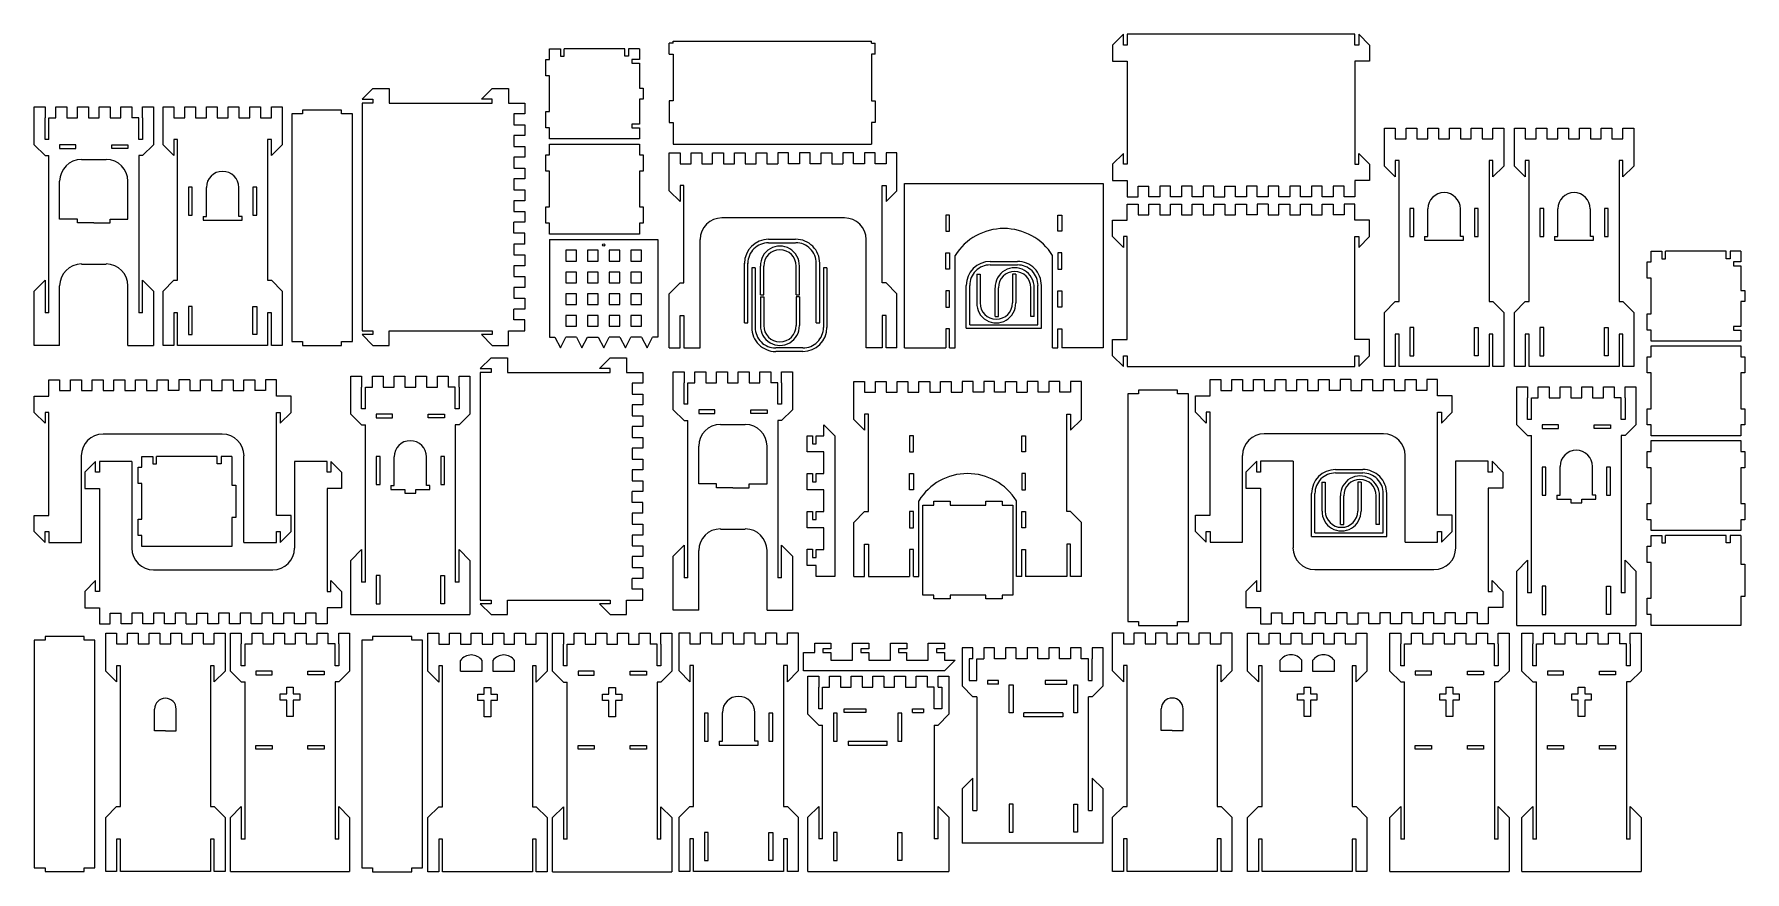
# Model space of a CAD drawing. Header units: millimetres. Extents: x 4 to 2257, y 4 to 1107.
import ezdxf

# ---------------------------------------------------------------- set-up
doc = ezdxf.new("R2010")
doc.units = ezdxf.units.MM

msp = doc.modelspace()

# ---------------------------------------------------------------- linework, layer by layer
for p, q in [((1424.5, 1092.8), (1438.8, 1107.1)), ((1438.8, 1092.8), (1438.8, 1107.1)), ((1743.6, 1107.1), (1443.8, 1107.1)), ((1443.8, 1107.1), (1443.8, 1092.8)), ((1743.6, 1092.8), (1743.6, 1107.1)), ((1762.8, 1092.8), (1748.6, 1107.1)), ((1748.6, 1107.1), (1748.6, 1092.8)), ((682.9, 1073.8), (682.9, 1088)), ((682.9, 1088), (697.2, 1088)), ((697.2, 1088), (697.2, 1078)), ((702.2, 1078), (702.2, 1088)), ((782.1, 1088), (702.2, 1088)), ((782.1, 1078), (782.1, 1088)), ((801.4, 1088), (787.1, 1088)), ((787.1, 1088), (787.1, 1078)), ((801.4, 1088), (801.4, 1073.8)), ((845.7, 1095.2), (840.7, 1095.2)), ((840.7, 1080.9), (840.7, 1095.2)), ((845.7, 1095.2), (845.7, 1098)), ((845.7, 1098), (1107, 1098)), ((1107, 1095.2), (1107, 1098)), ((1107, 1095.2), (1112, 1095.2)), ((1112, 1080.9), (1112, 1095.2)), ((1424.5, 1092.8), (1424.5, 1071.4)), ((1443.8, 1092.8), (1438.8, 1092.8)), ((1748.6, 1092.8), (1743.6, 1092.8)), ((1762.8, 1092.8), (1762.8, 1071.4)), ((677.9, 1052.3), (677.9, 1073.8)), ((677.9, 1073.8), (682.9, 1073.8)), ((697.2, 1078), (702.2, 1078)), ((787.1, 1078), (782.1, 1078)), ((801.4, 1073.8), (791.4, 1073.8)), ((791.4, 1073.8), (791.4, 1068.8)), ((791.4, 1068.8), (801.4, 1068.8)), ((801.4, 1068.8), (801.4, 1035.9)), ((840.7, 1080.9), (845.7, 1080.9)), ((845.7, 1080.9), (845.7, 1019.5)), ((1112, 1080.9), (1107, 1080.9)), ((1107, 1080.9), (1107, 1019.5)), ((1424.5, 1071.4), (1443.8, 1071.4)), ((1443.8, 1071.4), (1443.8, 935.8)), ((1762.8, 1071.4), (1743.6, 1071.4)), ((1743.6, 1071.4), (1743.6, 935.8)), ((682.9, 1052.3), (677.9, 1052.3)), ((682.9, 1005.2), (682.9, 1052.3)), ((450.4, 1035.7), (436.1, 1021.4)), ((436.1, 1021.4), (450.4, 1021.4)), ((450.4, 1016.4), (436.1, 1016.4)), ((436.1, 1016.4), (436.1, 716.6)), ((450.4, 1035.7), (471.8, 1035.7)), ((450.4, 1021.4), (450.4, 1016.4)), ((471.8, 1035.7), (471.8, 1016.4)), ((471.8, 1016.4), (607.4, 1016.4)), ((607.4, 1035.7), (593.2, 1021.4)), ((607.4, 1021.4), (593.2, 1021.4)), ((607.4, 1035.7), (628.8, 1035.7)), ((607.4, 1016.4), (607.4, 1021.4)), ((628.8, 1035.7), (628.8, 1016.4)), ((628.8, 1016.4), (650.3, 1016.4)), ((650.3, 1016.4), (650.3, 1002.1)), ((801.4, 1035.9), (806.4, 1035.9)), ((806.4, 1021.7), (801.4, 1021.7)), ((801.4, 1021.7), (801.4, 988.8)), ((806.4, 1035.9), (806.4, 1021.7)), ((840.7, 1019.5), (840.7, 991)), ((845.7, 1019.5), (840.7, 1019.5)), ((1107, 1019.5), (1112, 1019.5)), ((1112, 1019.5), (1112, 991)), ((4.3, 961.4), (4.3, 1011.4)), ((4.3, 1011.4), (18.6, 1011.4)), ((18.6, 1011.4), (18.6, 997.1)), ((18.6, 968.6), (18.6, 997.1)), ((23.6, 968.6), (23.6, 997.1)), ((23.6, 997.1), (32.8, 997.1)), ((32.8, 997.1), (32.8, 1011.4)), ((32.8, 1011.4), (47.1, 1011.4)), ((47.1, 1011.4), (47.1, 997.1)), ((47.1, 997.1), (61.4, 997.1)), ((61.4, 997.1), (61.4, 1011.4)), ((61.4, 1011.4), (75.7, 1011.4)), ((75.7, 1011.4), (75.7, 997.1)), ((75.7, 997.1), (89.9, 997.1)), ((89.9, 997.1), (89.9, 1011.4)), ((89.9, 1011.4), (104.2, 1011.4)), ((104.2, 1011.4), (104.2, 997.1)), ((104.2, 997.1), (118.5, 997.1)), ((118.5, 997.1), (118.5, 1011.4)), ((118.5, 1011.4), (132.8, 1011.4)), ((132.8, 1011.4), (132.8, 997.1)), ((142.1, 997.1), (132.8, 997.1)), ((142.1, 968.6), (142.1, 997.1)), ((147, 997.1), (147, 1011.4)), ((147, 1011.4), (161.3, 1011.4)), ((147, 997.1), (147, 968.6)), ((161.3, 1011.4), (161.3, 961.4)), ((173.9, 961.4), (173.9, 1011.4)), ((173.9, 1011.4), (188.2, 1011.4)), ((188.2, 1011.4), (188.2, 997.1)), ((188.2, 997.1), (202.5, 997.1)), ((202.5, 997.1), (202.5, 1011.4)), ((202.5, 1011.4), (216.8, 1011.4)), ((216.8, 1011.4), (216.8, 997.1)), ((216.8, 997.1), (231, 997.1)), ((231, 997.1), (231, 1011.4)), ((231, 1011.4), (245.3, 1011.4)), ((245.3, 1011.4), (245.3, 997.1)), ((245.3, 997.1), (259.6, 997.1)), ((259.6, 997.1), (259.6, 1011.4)), ((259.6, 1011.4), (273.9, 1011.4)), ((273.9, 1011.4), (273.9, 997.1)), ((273.9, 997.1), (288.1, 997.1)), ((288.1, 997.1), (288.1, 1011.4)), ((288.1, 1011.4), (302.4, 1011.4)), ((302.4, 1011.4), (302.4, 997.1)), ((302.4, 997.1), (316.7, 997.1)), ((316.7, 997.1), (316.7, 1011.4)), ((316.7, 1011.4), (331, 1011.4)), ((331, 1011.4), (331, 961.4)), ((343.6, 1002.1), (343.6, 702.3)), ((357.8, 1002.1), (343.6, 1002.1)), ((409.2, 1007.1), (357.8, 1007.1)), ((357.8, 1007.1), (357.8, 1002.1)), ((409.2, 1002.1), (409.2, 1007.1)), ((423.5, 1002.1), (409.2, 1002.1)), ((423.5, 702.3), (423.5, 1002.1)), ((650.3, 1002.1), (636, 1002.1)), ((636, 1002.1), (636, 987.9)), ((677.9, 983.8), (677.9, 1005.2)), ((677.9, 1005.2), (682.9, 1005.2)), ((636, 987.9), (650.3, 987.9)), ((650.3, 973.6), (636, 973.6)), ((636, 973.6), (636, 959.3)), ((650.3, 987.9), (650.3, 973.6)), ((682.9, 983.8), (677.9, 983.8)), ((682.9, 969.5), (682.9, 983.8)), ((801.4, 969.5), (682.9, 969.5)), ((801.4, 988.8), (791.4, 988.8)), ((791.4, 988.8), (791.4, 983.8)), ((791.4, 983.8), (801.4, 983.8)), ((801.4, 983.8), (801.4, 969.5)), ((840.7, 991), (845.7, 991)), ((845.7, 991), (845.7, 962.4)), ((1112, 991), (1107, 991)), ((1107, 991), (1107, 962.4)), ((1782.6, 933.5), (1782.6, 983.5)), ((1782.6, 983.5), (1796.8, 983.5)), ((1796.8, 983.5), (1796.8, 969.2)), ((1796.8, 969.2), (1811.1, 969.2)), ((1811.1, 969.2), (1811.1, 983.5)), ((1811.1, 983.5), (1825.4, 983.5)), ((1825.4, 983.5), (1825.4, 969.2)), ((1825.4, 969.2), (1839.7, 969.2)), ((1839.7, 969.2), (1839.7, 983.5)), ((1839.7, 983.5), (1853.9, 983.5)), ((1853.9, 983.5), (1853.9, 969.2)), ((1853.9, 969.2), (1868.2, 969.2)), ((1868.2, 969.2), (1868.2, 983.5)), ((1868.2, 983.5), (1882.5, 983.5)), ((1882.5, 983.5), (1882.5, 969.2)), ((1882.5, 969.2), (1896.8, 969.2)), ((1896.8, 969.2), (1896.8, 983.5)), ((1896.8, 983.5), (1911.1, 983.5)), ((1911.1, 983.5), (1911.1, 969.2)), ((1911.1, 969.2), (1925.3, 969.2)), ((1925.3, 969.2), (1925.3, 983.5)), ((1925.3, 983.5), (1939.6, 983.5)), ((1939.6, 983.5), (1939.6, 933.5)), ((1953.7, 933.5), (1953.7, 983.5)), ((1953.7, 983.5), (1968, 983.5)), ((1968, 983.5), (1968, 969.2)), ((1968, 969.2), (1982.3, 969.2)), ((1982.3, 969.2), (1982.3, 983.5)), ((1982.3, 983.5), (1996.5, 983.5)), ((1996.5, 983.5), (1996.5, 969.2)), ((1996.5, 969.2), (2010.8, 969.2)), ((2010.8, 969.2), (2010.8, 983.5)), ((2010.8, 983.5), (2025.1, 983.5)), ((2025.1, 983.5), (2025.1, 969.2)), ((2025.1, 969.2), (2039.4, 969.2)), ((2039.4, 969.2), (2039.4, 983.5)), ((2039.4, 983.5), (2053.7, 983.5)), ((2053.7, 983.5), (2053.7, 969.2)), ((2053.7, 969.2), (2067.9, 969.2)), ((2067.9, 969.2), (2067.9, 983.5)), ((2067.9, 983.5), (2082.2, 983.5)), ((2082.2, 983.5), (2082.2, 969.2)), ((2082.2, 969.2), (2096.5, 969.2)), ((2096.5, 969.2), (2096.5, 983.5)), ((2096.5, 983.5), (2110.8, 983.5)), ((2110.8, 983.5), (2110.8, 933.5)), ((4.3, 961.4), (18.6, 947.2)), ((23.6, 968.6), (18.6, 968.6)), ((18.6, 947.2), (23.6, 947.2)), ((23.6, 740.2), (23.6, 947.2)), ((37.8, 961.4), (37.8, 956.5)), ((59.2, 961.4), (37.8, 961.4)), ((37.8, 956.5), (59.2, 956.5)), ((59.2, 956.5), (59.2, 961.4)), ((106.4, 956.5), (106.4, 961.4)), ((106.4, 961.4), (127.8, 961.4)), ((127.8, 956.5), (106.4, 956.5)), ((127.8, 961.4), (127.8, 956.5)), ((147, 968.6), (142.1, 968.6)), ((147, 947.2), (142.1, 947.2)), ((142.1, 947.2), (142.1, 740.2)), ((161.3, 961.4), (147, 947.2)), ((173.9, 961.4), (188.2, 947.2)), ((193.2, 968.6), (188.2, 968.6)), ((188.2, 968.6), (188.2, 947.2)), ((193.2, 783), (193.2, 968.6)), ((316.7, 968.6), (311.7, 968.6)), ((311.7, 968.6), (311.7, 783)), ((316.7, 947.2), (316.7, 968.6)), ((331, 961.4), (316.7, 947.2)), ((636, 959.3), (650.3, 959.3)), ((650.3, 959.3), (650.3, 945)), ((677.9, 926.7), (677.9, 948.1)), ((677.9, 948.1), (682.9, 948.1)), ((682.9, 948.1), (682.9, 962.4)), ((682.9, 962.4), (801.4, 962.4)), ((801.4, 962.4), (801.4, 948.1)), ((801.4, 948.1), (806.4, 948.1)), ((806.4, 948.1), (806.4, 926.7)), ((840.7, 900.9), (840.7, 950.9)), ((840.7, 950.9), (855, 950.9)), ((845.7, 962.4), (1107, 962.4)), ((855, 950.9), (855, 936.6)), ((869.3, 936.6), (869.3, 950.9)), ((869.3, 950.9), (883.5, 950.9)), ((883.5, 950.9), (883.5, 936.6)), ((897.8, 936.6), (897.8, 950.9)), ((897.8, 950.9), (912.1, 950.9)), ((912.1, 950.9), (912.1, 936.6)), ((926.4, 936.6), (926.4, 950.9)), ((926.4, 950.9), (940.6, 950.9)), ((940.6, 950.9), (940.6, 936.6)), ((954.9, 936.6), (954.9, 950.9)), ((954.9, 950.9), (969.2, 950.9)), ((969.2, 950.9), (969.2, 936.6)), ((997.7, 950.9), (983.5, 950.9)), ((983.5, 950.9), (983.5, 936.6)), ((997.7, 936.6), (997.7, 950.9)), ((1026.3, 950.9), (1012, 950.9)), ((1012, 950.9), (1012, 936.6)), ((1026.3, 936.6), (1026.3, 950.9)), ((1040.6, 936.6), (1040.6, 950.9)), ((1040.6, 950.9), (1054.9, 950.9)), ((1054.9, 950.9), (1054.9, 936.6)), ((1083.4, 950.9), (1069.1, 950.9)), ((1069.1, 950.9), (1069.1, 936.6)), ((1083.4, 936.6), (1083.4, 950.9)), ((1112, 950.9), (1097.7, 950.9)), ((1097.7, 950.9), (1097.7, 936.6)), ((1112, 936.6), (1112, 950.9)), ((1140.5, 950.9), (1126.2, 950.9)), ((1126.2, 950.9), (1126.2, 936.6)), ((1140.5, 900.9), (1140.5, 950.9)), ((1424.5, 935.8), (1438.8, 950.1)), ((1438.8, 935.8), (1438.8, 950.1)), ((1748.6, 935.8), (1748.6, 950.1)), ((1762.8, 935.8), (1748.6, 950.1)), ((66.4, 942.2), (99.2, 942.2)), ((650.3, 945), (636, 945)), ((636, 945), (636, 930.8)), ((636, 930.8), (650.3, 930.8)), ((650.3, 930.8), (650.3, 916.5)), ((682.9, 926.7), (677.9, 926.7)), ((682.9, 879.6), (682.9, 926.7)), ((806.4, 926.7), (801.4, 926.7)), ((801.4, 926.7), (801.4, 879.6)), ((855, 936.6), (869.3, 936.6)), ((883.5, 936.6), (897.8, 936.6)), ((912.1, 936.6), (926.4, 936.6)), ((940.6, 936.6), (954.9, 936.6)), ((969.2, 936.6), (983.5, 936.6)), ((1012, 936.6), (997.7, 936.6)), ((1040.6, 936.6), (1026.3, 936.6)), ((1054.9, 936.6), (1069.1, 936.6)), ((1097.7, 936.6), (1083.4, 936.6)), ((1126.2, 936.6), (1112, 936.6)), ((1424.5, 935.8), (1424.5, 914.4)), ((1443.8, 935.8), (1438.8, 935.8)), ((1743.6, 935.8), (1748.6, 935.8)), ((1762.8, 935.8), (1762.8, 914.4)), ((1782.6, 933.5), (1796.8, 919.2)), ((1801.8, 940.6), (1796.8, 940.6)), ((1796.8, 940.6), (1796.8, 919.2)), ((1801.8, 755), (1801.8, 940.6)), ((1925.3, 940.6), (1920.3, 940.6)), ((1920.3, 940.6), (1920.3, 755)), ((1925.3, 919.2), (1925.3, 940.6)), ((1939.6, 933.5), (1925.3, 919.2)), ((1953.7, 933.5), (1968, 919.2)), ((1973, 940.6), (1968, 940.6)), ((1968, 940.6), (1968, 919.2)), ((1973, 755), (1973, 940.6)), ((2096.5, 940.6), (2091.5, 940.6)), ((2091.5, 940.6), (2091.5, 755)), ((2096.5, 919.2), (2096.5, 940.6)), ((2110.8, 933.5), (2096.5, 919.2)), ((37.8, 863.7), (37.8, 913.6)), ((127.8, 863.7), (127.8, 913.6)), ((212.5, 905.8), (207.5, 905.8)), ((207.5, 905.8), (207.5, 868.7)), ((212.5, 868.7), (212.5, 905.8)), ((231, 867.2), (231, 905.1)), ((273.9, 867.2), (273.9, 905.1)), ((297.4, 905.8), (292.4, 905.8)), ((292.4, 905.8), (292.4, 868.7)), ((297.4, 868.7), (297.4, 905.8)), ((650.3, 916.5), (636, 916.5)), ((636, 916.5), (636, 902.2)), ((636, 902.2), (650.3, 902.2)), ((650.3, 902.2), (650.3, 887.9)), ((860, 908), (855, 908)), ((855, 908), (855, 886.6)), ((860, 779.5), (860, 908)), ((1121.2, 779.5), (1121.2, 908)), ((1121.2, 908), (1126.2, 908)), ((1126.2, 908), (1126.2, 886.6)), ((1150.6, 693.9), (1150.6, 910.4)), ((1150.6, 910.4), (1411.9, 910.4)), ((1411.9, 910.4), (1411.9, 693.9)), ((1424.5, 914.4), (1443.8, 914.4)), ((1443.8, 914.4), (1443.8, 893)), ((1458, 893), (1458, 907.2)), ((1458, 907.2), (1472.3, 907.2)), ((1472.3, 893), (1472.3, 907.2)), ((1500.9, 907.2), (1486.6, 907.2)), ((1486.6, 907.2), (1486.6, 893)), ((1500.9, 893), (1500.9, 907.2)), ((1529.4, 907.2), (1515.1, 907.2)), ((1515.1, 907.2), (1515.1, 893)), ((1529.4, 893), (1529.4, 907.2)), ((1558, 907.2), (1543.7, 907.2)), ((1543.7, 907.2), (1543.7, 893)), ((1558, 893), (1558, 907.2)), ((1572.2, 893), (1572.2, 907.2)), ((1572.2, 907.2), (1586.5, 907.2)), ((1586.5, 893), (1586.5, 907.2)), ((1615.1, 907.2), (1600.8, 907.2)), ((1600.8, 907.2), (1600.8, 893)), ((1615.1, 893), (1615.1, 907.2)), ((1643.6, 907.2), (1629.4, 907.2)), ((1629.4, 907.2), (1629.4, 893)), ((1643.6, 893), (1643.6, 907.2)), ((1672.2, 907.2), (1657.9, 907.2)), ((1657.9, 907.2), (1657.9, 893)), ((1672.2, 893), (1672.2, 907.2)), ((1700.7, 907.2), (1686.5, 907.2)), ((1686.5, 907.2), (1686.5, 893)), ((1700.7, 893), (1700.7, 907.2)), ((1729.3, 907.2), (1715, 907.2)), ((1715, 907.2), (1715, 893)), ((1729.3, 893), (1729.3, 907.2)), ((1762.8, 914.4), (1743.6, 914.4)), ((1743.6, 914.4), (1743.6, 893)), ((650.3, 887.9), (636, 887.9)), ((636, 887.9), (636, 873.6)), ((677.9, 858.2), (677.9, 879.6)), ((677.9, 879.6), (682.9, 879.6)), ((801.4, 879.6), (806.4, 879.6)), ((806.4, 879.6), (806.4, 858.2)), ((855, 886.6), (840.7, 900.9)), ((1126.2, 886.6), (1140.5, 900.9)), ((1443.8, 893), (1458, 893)), ((1443.8, 883.5), (1458, 883.5)), ((1443.8, 862.1), (1443.8, 883.5)), ((1458, 883.5), (1458, 869.2)), ((1486.6, 893), (1472.3, 893)), ((1472.3, 869.2), (1472.3, 883.5)), ((1472.3, 883.5), (1486.6, 883.5)), ((1486.6, 883.5), (1486.6, 869.2)), ((1515.1, 893), (1500.9, 893)), ((1500.9, 869.2), (1500.9, 883.5)), ((1500.9, 883.5), (1515.1, 883.5)), ((1515.1, 883.5), (1515.1, 869.2)), ((1543.7, 893), (1529.4, 893)), ((1529.4, 869.2), (1529.4, 883.5)), ((1529.4, 883.5), (1543.7, 883.5)), ((1543.7, 883.5), (1543.7, 869.2)), ((1558, 893), (1572.2, 893)), ((1558, 869.2), (1558, 883.5)), ((1558, 883.5), (1572.2, 883.5)), ((1572.2, 883.5), (1572.2, 869.2)), ((1600.8, 893), (1586.5, 893)), ((1586.5, 869.2), (1586.5, 883.5)), ((1586.5, 883.5), (1600.8, 883.5)), ((1600.8, 883.5), (1600.8, 869.2)), ((1629.4, 893), (1615.1, 893)), ((1615.1, 883.5), (1615.1, 869.2)), ((1629.4, 883.5), (1615.1, 883.5)), ((1629.4, 883.5), (1629.4, 869.2)), ((1657.9, 893), (1643.6, 893)), ((1643.6, 869.2), (1643.6, 883.5)), ((1643.6, 883.5), (1657.9, 883.5)), ((1657.9, 883.5), (1657.9, 869.2)), ((1686.5, 893), (1672.2, 893)), ((1672.2, 869.2), (1672.2, 883.5)), ((1672.2, 883.5), (1686.5, 883.5)), ((1686.5, 883.5), (1686.5, 869.2)), ((1715, 893), (1700.7, 893)), ((1700.7, 869.2), (1700.7, 883.5)), ((1700.7, 883.5), (1715, 883.5)), ((1715, 883.5), (1715, 869.2)), ((1743.6, 893), (1729.3, 893)), ((1743.6, 883.5), (1729.3, 883.5)), ((1729.3, 883.5), (1729.3, 869.2)), ((1743.6, 862.1), (1743.6, 883.5)), ((61.4, 863.7), (37.8, 863.7)), ((61.4, 858.7), (61.4, 863.7)), ((82.8, 858.7), (61.4, 858.7)), ((82.8, 858.7), (104.2, 858.7)), ((104.2, 858.7), (104.2, 863.7)), ((104.2, 863.7), (127.8, 863.7)), ((207.5, 868.7), (212.5, 868.7)), ((226.7, 867.2), (226.7, 862.2)), ((226.7, 867.2), (231, 867.2)), ((226.7, 862.2), (278.1, 862.2)), ((278.1, 867.2), (273.9, 867.2)), ((278.1, 862.2), (278.1, 867.2)), ((292.4, 868.7), (297.4, 868.7)), ((636, 873.6), (650.3, 873.6)), ((636, 845.1), (636, 859.4)), ((650.3, 859.4), (636, 859.4)), ((650.3, 873.6), (650.3, 859.4)), ((682.9, 858.2), (677.9, 858.2)), ((682.9, 843.9), (682.9, 858.2)), ((806.4, 858.2), (801.4, 858.2)), ((801.4, 858.2), (801.4, 843.9)), ((1071.3, 865.2), (909.9, 865.2)), ((1209.9, 869), (1204.9, 869)), ((1204.9, 869), (1204.9, 847.6)), ((1209.9, 847.6), (1209.9, 869)), ((1352.6, 847.6), (1352.6, 869)), ((1352.6, 869), (1357.6, 869)), ((1357.6, 869), (1357.6, 847.6)), ((1424.5, 840.7), (1424.5, 862.1)), ((1424.5, 862.1), (1443.8, 862.1)), ((1458, 869.2), (1472.3, 869.2)), ((1486.6, 869.2), (1500.9, 869.2)), ((1515.1, 869.2), (1529.4, 869.2)), ((1543.7, 869.2), (1558, 869.2)), ((1572.2, 869.2), (1586.5, 869.2)), ((1615.1, 869.2), (1600.8, 869.2)), ((1629.4, 869.2), (1643.6, 869.2)), ((1657.9, 869.2), (1672.2, 869.2)), ((1686.5, 869.2), (1700.7, 869.2)), ((1729.3, 869.2), (1715, 869.2)), ((1762.8, 862.1), (1743.6, 862.1)), ((1762.8, 840.7), (1762.8, 862.1)), ((1821.1, 877.8), (1816.1, 877.8)), ((1816.1, 877.8), (1816.1, 840.7)), ((1821.1, 840.7), (1821.1, 877.8)), ((1839.7, 840.7), (1839.7, 877.1)), ((1882.5, 840.7), (1882.5, 877.1)), ((1906.1, 877.8), (1901.1, 877.8)), ((1901.1, 877.8), (1901.1, 840.7)), ((1906.1, 840.7), (1906.1, 877.8)), ((1992.3, 877.8), (1987.3, 877.8)), ((1987.3, 877.8), (1987.3, 840.7)), ((1992.3, 840.7), (1992.3, 877.8)), ((2010.8, 840.7), (2010.8, 877.1)), ((2053.7, 840.7), (2053.7, 877.1)), ((2077.2, 877.8), (2072.2, 877.8)), ((2072.2, 877.8), (2072.2, 840.7)), ((2077.2, 840.7), (2077.2, 877.8)), ((650.3, 845.1), (636, 845.1)), ((650.3, 830.8), (650.3, 845.1)), ((801.4, 843.9), (682.9, 843.9)), ((682.9, 836.8), (825.7, 836.8)), ((682.9, 836.8), (682.9, 708.3)), ((825.7, 836.8), (825.7, 708.3)), ((881.4, 693.9), (881.4, 836.6)), ((971.3, 837), (1007.1, 837)), ((1099.8, 693.9), (1099.8, 836.6)), ((1204.9, 847.6), (1209.9, 847.6)), ((1357.6, 847.6), (1352.6, 847.6)), ((1424.5, 840.7), (1438.8, 826.4)), ((1443.8, 840.7), (1438.8, 840.7)), ((1438.8, 840.7), (1438.8, 826.4)), ((1443.8, 705.1), (1443.8, 840.7)), ((1743.6, 705.1), (1743.6, 840.7)), ((1743.6, 840.7), (1748.6, 840.7)), ((1748.6, 840.7), (1748.6, 826.4)), ((1762.8, 840.7), (1748.6, 826.4)), ((1816.1, 840.7), (1821.1, 840.7)), ((1835.4, 840.7), (1835.4, 835.7)), ((1835.4, 840.7), (1839.7, 840.7)), ((1835.4, 835.7), (1886.8, 835.7)), ((1886.8, 840.7), (1882.5, 840.7)), ((1886.8, 835.7), (1886.8, 840.7)), ((1901.1, 840.7), (1906.1, 840.7)), ((1987.3, 840.7), (1992.3, 840.7)), ((2006.5, 840.7), (2006.5, 835.7)), ((2006.5, 840.7), (2010.8, 840.7)), ((2006.5, 835.7), (2057.9, 835.7)), ((2057.9, 840.7), (2053.7, 840.7)), ((2057.9, 835.7), (2057.9, 840.7)), ((2072.2, 840.7), (2077.2, 840.7)), ((650.3, 830.8), (636, 830.8)), ((636, 830.8), (636, 816.5)), ((636, 816.5), (650.3, 816.5)), ((650.3, 816.5), (650.3, 802.3)), ((718.6, 822.5), (704.3, 822.5)), ((704.3, 822.5), (704.3, 808.2)), ((718.6, 808.2), (718.6, 822.5)), ((747.2, 822.5), (732.9, 822.5)), ((732.9, 822.5), (732.9, 808.2)), ((747.2, 808.2), (747.2, 822.5)), ((775.7, 822.5), (761.4, 822.5)), ((761.4, 822.5), (761.4, 808.2)), ((775.7, 808.2), (775.7, 822.5)), ((804.3, 822.5), (790, 822.5)), ((790, 822.5), (790, 808.2)), ((804.3, 808.2), (804.3, 822.5)), ((971.3, 832.4), (1007.1, 832.5)), ((1204.9, 797.7), (1204.9, 819.1)), ((1204.9, 819.1), (1209.9, 819.1)), ((1209.9, 819.1), (1209.9, 797.7)), ((1217, 693.9), (1217, 815.5)), ((1345.5, 693.9), (1345.5, 815.5)), ((1357.6, 819.1), (1352.6, 819.1)), ((1352.6, 819.1), (1352.6, 797.7)), ((1357.6, 797.7), (1357.6, 819.1)), ((2133.6, 807.2), (2133.6, 821.5)), ((2133.6, 821.5), (2147.9, 821.5)), ((2147.9, 821.5), (2147.9, 811.5)), ((2147.9, 811.5), (2152.9, 811.5)), ((2152.9, 811.5), (2152.9, 821.5)), ((2232.8, 821.5), (2152.9, 821.5)), ((2232.8, 811.5), (2232.8, 821.5)), ((2237.8, 811.5), (2232.8, 811.5)), ((2252.1, 821.5), (2237.8, 821.5)), ((2237.8, 821.5), (2237.8, 811.5)), ((2252.1, 821.5), (2252.1, 807.2)), ((66.4, 804.4), (99.2, 804.4)), ((650.3, 802.3), (636, 802.3)), ((636, 802.3), (636, 788)), ((704.3, 808.2), (718.6, 808.2)), ((718.6, 793.9), (704.3, 793.9)), ((704.3, 793.9), (704.3, 779.7)), ((718.6, 779.7), (718.6, 793.9)), ((732.9, 808.2), (747.2, 808.2)), ((747.2, 793.9), (732.9, 793.9)), ((732.9, 793.9), (732.9, 779.7)), ((747.2, 779.7), (747.2, 793.9)), ((761.4, 808.2), (775.7, 808.2)), ((775.7, 793.9), (761.4, 793.9)), ((761.4, 793.9), (761.4, 779.7)), ((775.7, 779.7), (775.7, 793.9)), ((790, 808.2), (804.3, 808.2)), ((804.3, 793.9), (790, 793.9)), ((790, 793.9), (790, 779.7)), ((804.3, 779.7), (804.3, 793.9)), ((939.7, 726.8), (939.7, 805.4)), ((944.2, 726.8), (944.2, 805.4)), ((949.2, 799.4), (949.2, 720.9)), ((953.8, 799.4), (949.2, 799.4)), ((953.8, 799.4), (953.8, 720.9)), ((960.7, 764), (960.7, 801.8)), ((965, 764), (965, 801.8)), ((1007.8, 764), (1007.8, 801.8)), ((1012.1, 764), (1012.1, 801.8)), ((1034.1, 726.8), (1034.1, 805.4)), ((1038.8, 726.8), (1038.8, 805.4)), ((1043.7, 799.4), (1043.7, 720.9)), ((1048.2, 799.4), (1043.7, 799.4)), ((1048.2, 799.4), (1048.2, 720.9)), ((1209.9, 797.7), (1204.9, 797.7)), ((1245.6, 791), (1245.6, 753.2)), ((1245.6, 791), (1249.9, 791)), ((1249.9, 791), (1249.9, 753.2)), ((1263.4, 807.9), (1299.2, 807.9)), ((1263.4, 803.3), (1299.2, 803.3)), ((1297, 791), (1292.7, 791)), ((1292.7, 791), (1292.7, 753.2)), ((1297, 791), (1297, 753.2)), ((1352.6, 797.7), (1357.6, 797.7)), ((2128.6, 785.8), (2128.6, 807.2)), ((2128.6, 807.2), (2133.6, 807.2)), ((2252.1, 807.2), (2242.1, 807.2)), ((2242.1, 807.2), (2242.1, 802.2)), ((2242.1, 802.2), (2252.1, 802.2)), ((2252.1, 802.2), (2252.1, 769.4)), ((18.6, 783), (4.3, 768.7)), ((4.3, 697.3), (4.3, 768.7)), ((18.6, 783), (18.6, 740.2)), ((37.8, 697.3), (37.8, 775.9)), ((127.8, 697.3), (127.8, 775.9)), ((147, 740.2), (147, 783)), ((147, 783), (161.3, 768.7)), ((161.3, 768.7), (161.3, 697.3)), ((188.2, 783), (173.9, 768.7)), ((173.9, 697.3), (173.9, 768.7)), ((188.2, 783), (193.2, 783)), ((311.7, 783), (316.7, 783)), ((316.7, 783), (331, 768.7)), ((331, 768.7), (331, 697.3)), ((636, 788), (650.3, 788)), ((650.3, 773.7), (636, 773.7)), ((636, 773.7), (636, 759.4)), ((650.3, 788), (650.3, 773.7)), ((704.3, 779.7), (718.6, 779.7)), ((732.9, 779.7), (747.2, 779.7)), ((761.4, 779.7), (775.7, 779.7)), ((790, 779.7), (804.3, 779.7)), ((840.7, 765.3), (855, 779.5)), ((855, 779.5), (860, 779.5)), ((1126.2, 779.5), (1121.2, 779.5)), ((1140.5, 765.3), (1126.2, 779.5)), ((1209.9, 769.1), (1204.9, 769.1)), ((1204.9, 769.1), (1204.9, 747.7)), ((1209.9, 747.7), (1209.9, 769.1)), ((1231.7, 719.8), (1231.7, 776.2)), ((1236.3, 724.3), (1236.3, 776.2)), ((1269.8, 735.5), (1269.8, 773.3)), ((1274.1, 735.5), (1274.1, 773.3)), ((1317, 735.5), (1317, 773.3)), ((1321.2, 735.5), (1321.2, 773.3)), ((1326.2, 724.3), (1326.2, 776.2)), ((1330.8, 719.8), (1330.8, 776.2)), ((1352.6, 747.7), (1352.6, 769.1)), ((1352.6, 769.1), (1357.6, 769.1)), ((1357.6, 769.1), (1357.6, 747.7)), ((2133.6, 785.8), (2128.6, 785.8)), ((2133.6, 738.7), (2133.6, 785.8)), ((2252.1, 769.4), (2257.1, 769.4)), ((2257.1, 769.4), (2257.1, 755.1)), ((207.5, 748.7), (207.5, 740.2)), ((212.5, 748.7), (207.5, 748.7)), ((212.5, 711.6), (212.5, 748.7)), ((292.4, 711.6), (292.4, 748.7)), ((292.4, 748.7), (297.4, 748.7)), ((297.4, 748.7), (297.4, 740.2)), ((636, 759.4), (650.3, 759.4)), ((636, 730.9), (636, 745.2)), ((650.3, 745.2), (636, 745.2)), ((650.3, 759.4), (650.3, 745.2)), ((718.6, 765.4), (704.3, 765.4)), ((704.3, 765.4), (704.3, 751.1)), ((704.3, 751.1), (718.6, 751.1)), ((718.6, 751.1), (718.6, 765.4)), ((747.2, 765.4), (732.9, 765.4)), ((732.9, 765.4), (732.9, 751.1)), ((732.9, 751.1), (747.2, 751.1)), ((747.2, 751.1), (747.2, 765.4)), ((775.7, 765.4), (761.4, 765.4)), ((761.4, 765.4), (761.4, 751.1)), ((761.4, 751.1), (775.7, 751.1)), ((775.7, 751.1), (775.7, 765.4)), ((804.3, 765.4), (790, 765.4)), ((790, 765.4), (790, 751.1)), ((790, 751.1), (804.3, 751.1)), ((804.3, 751.1), (804.3, 765.4)), ((840.7, 693.9), (840.7, 765.3)), ((960.7, 764), (965, 764)), ((960.7, 761.3), (960.7, 723.4)), ((960.7, 761.3), (965, 761.3)), ((965, 761.3), (965, 723.4)), ((1007.8, 764), (1012.1, 764)), ((1012.1, 761.3), (1007.8, 761.3)), ((1007.8, 761.3), (1007.8, 723.4)), ((1012.1, 761.3), (1012.1, 723.4)), ((1140.5, 693.9), (1140.5, 765.3)), ((1204.9, 747.7), (1209.9, 747.7)), ((1357.6, 747.7), (1352.6, 747.7)), ((1796.8, 755), (1782.6, 740.7)), ((1796.8, 755), (1801.8, 755)), ((1920.3, 755), (1925.3, 755)), ((1925.3, 755), (1939.6, 740.7)), ((1968, 755), (1953.7, 740.7)), ((1968, 755), (1973, 755)), ((2091.5, 755), (2096.5, 755)), ((2096.5, 755), (2110.8, 740.7)), ((2257.1, 755.1), (2252.1, 755.1)), ((2252.1, 755.1), (2252.1, 722.3)), ((23.6, 740.2), (18.6, 740.2)), ((147, 740.2), (142.1, 740.2)), ((193.2, 740.2), (188.2, 740.2)), ((188.2, 740.2), (188.2, 697.3)), ((193.2, 697.3), (193.2, 740.2)), ((207.5, 740.2), (207.5, 711.6)), ((297.4, 740.2), (297.4, 711.6)), ((316.7, 740.2), (311.7, 740.2)), ((311.7, 740.2), (311.7, 697.3)), ((316.7, 697.3), (316.7, 740.2)), ((650.3, 730.9), (636, 730.9)), ((650.3, 716.6), (650.3, 730.9)), ((718.6, 736.8), (704.3, 736.8)), ((704.3, 736.8), (704.3, 722.6)), ((704.3, 722.6), (718.6, 722.6)), ((718.6, 722.6), (718.6, 736.8)), ((747.2, 736.8), (732.9, 736.8)), ((732.9, 736.8), (732.9, 722.6)), ((732.9, 722.6), (747.2, 722.6)), ((747.2, 722.6), (747.2, 736.8)), ((775.7, 736.8), (761.4, 736.8)), ((761.4, 736.8), (761.4, 722.6)), ((761.4, 722.6), (775.7, 722.6)), ((775.7, 722.6), (775.7, 736.8)), ((804.3, 736.8), (790, 736.8)), ((790, 736.8), (790, 722.6)), ((790, 722.6), (804.3, 722.6)), ((804.3, 722.6), (804.3, 736.8)), ((855, 693.9), (855, 736.7)), ((855, 736.7), (860, 736.7)), ((860, 736.7), (860, 693.9)), ((939.7, 726.8), (944.2, 726.8)), ((1034.1, 726.8), (1038.8, 726.8)), ((1126.2, 736.7), (1121.2, 736.7)), ((1121.2, 736.7), (1121.2, 693.9)), ((1126.2, 693.9), (1126.2, 736.7)), ((1236.3, 724.3), (1326.2, 724.3)), ((1269.8, 735.5), (1274.1, 735.5)), ((1321.2, 735.5), (1317, 735.5)), ((1782.6, 669.4), (1782.6, 740.7)), ((1939.6, 740.7), (1939.6, 669.4)), ((1953.7, 669.4), (1953.7, 740.7)), ((2110.8, 740.7), (2110.8, 669.4)), ((2128.6, 717.3), (2128.6, 738.7)), ((2128.6, 738.7), (2133.6, 738.7)), ((2252.1, 722.3), (2242.1, 722.3)), ((2242.1, 722.3), (2242.1, 717.3)), ((207.5, 711.6), (212.5, 711.6)), ((297.4, 711.6), (292.4, 711.6)), ((343.6, 702.3), (357.8, 702.3)), ((357.8, 702.3), (357.8, 697.3)), ((409.2, 697.3), (409.2, 702.3)), ((409.2, 702.3), (423.5, 702.3)), ((436.1, 716.6), (450.4, 716.6)), ((450.4, 711.6), (436.1, 711.6)), ((450.4, 697.3), (436.1, 711.6)), ((450.4, 716.6), (450.4, 711.6)), ((471.8, 697.3), (471.8, 716.6)), ((471.8, 716.6), (607.4, 716.6)), ((607.4, 711.6), (593.2, 711.6)), ((607.4, 697.3), (593.2, 711.6)), ((607.4, 716.6), (607.4, 711.6)), ((628.8, 716.6), (650.3, 716.6)), ((628.8, 697.3), (628.8, 716.6)), ((682.9, 708.3), (690, 708.3)), ((690, 708.3), (697.2, 694)), ((697.2, 694), (704.3, 708.3)), ((718.6, 708.3), (704.3, 708.3)), ((718.6, 708.3), (725.7, 694)), ((725.7, 694), (732.9, 708.3)), ((732.9, 708.3), (747.2, 708.3)), ((747.2, 708.3), (754.3, 694)), ((754.3, 694), (761.4, 708.3)), ((775.7, 708.3), (761.4, 708.3)), ((775.7, 708.3), (782.8, 694)), ((782.8, 694), (790, 708.3)), ((804.3, 708.3), (790, 708.3)), ((804.3, 708.3), (811.4, 694)), ((811.4, 694), (818.5, 708.3)), ((825.7, 708.3), (818.5, 708.3)), ((1209.9, 719.1), (1204.9, 719.1)), ((1204.9, 719.1), (1204.9, 693.9)), ((1209.9, 693.9), (1209.9, 719.1)), ((1231.7, 719.8), (1330.8, 719.8)), ((1352.6, 693.9), (1352.6, 719.1)), ((1352.6, 719.1), (1357.6, 719.1)), ((1357.6, 719.1), (1357.6, 693.9)), ((1424.5, 683.6), (1424.5, 705.1)), ((1424.5, 705.1), (1443.8, 705.1)), ((1762.8, 705.1), (1743.6, 705.1)), ((1762.8, 683.6), (1762.8, 705.1)), ((1801.8, 712.2), (1796.8, 712.2)), ((1796.8, 712.2), (1796.8, 669.4)), ((1801.8, 669.4), (1801.8, 712.2)), ((1816.1, 720.8), (1816.1, 712.2)), ((1821.1, 720.8), (1816.1, 720.8)), ((1816.1, 712.2), (1816.1, 683.6)), ((1821.1, 683.6), (1821.1, 720.8)), ((1901.1, 683.6), (1901.1, 720.8)), ((1901.1, 720.8), (1906.1, 720.8)), ((1906.1, 720.8), (1906.1, 712.2)), ((1906.1, 712.2), (1906.1, 683.6)), ((1925.3, 712.2), (1920.3, 712.2)), ((1920.3, 712.2), (1920.3, 669.4)), ((1925.3, 669.4), (1925.3, 712.2)), ((1973, 712.2), (1968, 712.2)), ((1968, 712.2), (1968, 669.4)), ((1973, 669.4), (1973, 712.2)), ((1987.3, 720.8), (1987.3, 712.2)), ((1992.3, 720.8), (1987.3, 720.8)), ((1987.3, 712.2), (1987.3, 683.6)), ((1992.3, 683.6), (1992.3, 720.8)), ((2072.2, 683.6), (2072.2, 720.8)), ((2072.2, 720.8), (2077.2, 720.8)), ((2077.2, 720.8), (2077.2, 712.2)), ((2077.2, 712.2), (2077.2, 683.6)), ((2096.5, 712.2), (2091.5, 712.2)), ((2091.5, 712.2), (2091.5, 669.4)), ((2096.5, 669.4), (2096.5, 712.2)), ((2133.6, 717.3), (2128.6, 717.3)), ((2133.6, 703), (2133.6, 717.3)), ((2252.1, 703), (2133.6, 703)), ((2242.1, 717.3), (2252.1, 717.3)), ((2252.1, 717.3), (2252.1, 703)), ((37.8, 697.3), (4.3, 697.3)), ((127.8, 697.3), (161.3, 697.3)), ((188.2, 697.3), (173.9, 697.3)), ((311.7, 697.3), (193.2, 697.3)), ((331, 697.3), (316.7, 697.3)), ((357.8, 697.3), (409.2, 697.3)), ((450.4, 697.3), (471.8, 697.3)), ((606, 681), (591.7, 666.8)), ((606, 681), (627.4, 681)), ((607.4, 697.3), (628.8, 697.3)), ((627.4, 681), (627.4, 661.8)), ((763, 681), (748.7, 666.8)), ((763, 681), (784.4, 681)), ((784.4, 681), (784.4, 661.8)), ((840.7, 693.9), (855, 693.9)), ((860, 693.9), (881.4, 693.9)), ((1016.6, 693.9), (980.8, 693.9)), ((1016.6, 689.3), (980.8, 689.3)), ((1121.2, 693.9), (1099.8, 693.9)), ((1140.5, 693.9), (1126.2, 693.9)), ((1150.6, 693.9), (1204.9, 693.9)), ((1209.9, 693.9), (1217, 693.9)), ((1345.5, 693.9), (1352.6, 693.9)), ((1411.9, 693.9), (1357.6, 693.9)), ((1424.5, 683.6), (1438.8, 669.4)), ((1438.8, 669.4), (1438.8, 683.6)), ((1438.8, 683.6), (1443.8, 683.6)), ((1443.8, 683.6), (1443.8, 669.4)), ((1743.6, 669.4), (1743.6, 683.6)), ((1743.6, 683.6), (1748.6, 683.6)), ((1748.6, 683.6), (1748.6, 669.4)), ((1762.8, 683.6), (1748.6, 669.4)), ((1816.1, 683.6), (1821.1, 683.6)), ((1906.1, 683.6), (1901.1, 683.6)), ((1987.3, 683.6), (1992.3, 683.6)), ((2077.2, 683.6), (2072.2, 683.6)), ((2128.6, 661), (2128.6, 682.4)), ((2128.6, 682.4), (2133.6, 682.4)), ((2133.6, 682.4), (2133.6, 696.7)), ((2133.6, 696.7), (2252.1, 696.7)), ((2252.1, 696.7), (2252.1, 682.4)), ((2252.1, 682.4), (2257.1, 682.4)), ((2257.1, 682.4), (2257.1, 661)), ((421.1, 606.8), (421.1, 656.8)), ((421.1, 656.8), (435.4, 656.8)), ((435.4, 656.8), (435.4, 642.5)), ((449.7, 642.5), (449.7, 656.8)), ((449.7, 656.8), (464, 656.8)), ((464, 656.8), (464, 642.5)), ((478.2, 642.5), (478.2, 656.8)), ((478.2, 656.8), (492.5, 656.8)), ((492.5, 656.8), (492.5, 642.5)), ((506.8, 642.5), (506.8, 656.8)), ((506.8, 656.8), (521.1, 656.8)), ((521.1, 656.8), (521.1, 642.5)), ((535.3, 642.5), (535.3, 656.8)), ((535.3, 656.8), (549.6, 656.8)), ((549.6, 656.8), (549.6, 642.5)), ((563.9, 642.5), (563.9, 656.8)), ((563.9, 656.8), (578.2, 656.8)), ((578.2, 656.8), (578.2, 606.8)), ((591.7, 666.8), (606, 666.8)), ((606, 661.8), (591.7, 661.8)), ((591.7, 661.8), (591.7, 362)), ((606, 666.8), (606, 661.8)), ((627.4, 661.8), (763, 661.8)), ((763, 666.8), (748.7, 666.8)), ((763, 661.8), (763, 666.8)), ((784.4, 661.8), (805.8, 661.8)), ((805.8, 661.8), (805.8, 647.5)), ((845.9, 612.6), (845.9, 662.5)), ((845.9, 662.5), (860.1, 662.5)), ((860.1, 662.5), (860.1, 648.2)), ((874.4, 648.2), (874.4, 662.5)), ((874.4, 662.5), (888.7, 662.5)), ((888.7, 662.5), (888.7, 648.2)), ((903, 648.2), (903, 662.5)), ((903, 662.5), (917.3, 662.5)), ((917.3, 662.5), (917.3, 648.2)), ((931.5, 648.2), (931.5, 662.5)), ((931.5, 662.5), (945.8, 662.5)), ((945.8, 662.5), (945.8, 648.2)), ((960.1, 648.2), (960.1, 662.5)), ((960.1, 662.5), (974.4, 662.5)), ((974.4, 662.5), (974.4, 648.2)), ((988.6, 648.2), (988.6, 662.5)), ((988.6, 662.5), (1002.9, 662.5)), ((1002.9, 662.5), (1002.9, 612.6)), ((1443.8, 669.4), (1743.6, 669.4)), ((1796.8, 669.4), (1782.6, 669.4)), ((1920.3, 669.4), (1801.8, 669.4)), ((1939.6, 669.4), (1925.3, 669.4)), ((1968, 669.4), (1953.7, 669.4)), ((2091.5, 669.4), (1973, 669.4)), ((2110.8, 669.4), (2096.5, 669.4)), ((2133.6, 661), (2128.6, 661)), ((2133.6, 613.9), (2133.6, 661)), ((2257.1, 661), (2252.1, 661)), ((2252.1, 661), (2252.1, 613.9)), ((23.6, 652), (37.8, 652)), ((23.6, 630.5), (23.6, 652)), ((37.8, 652), (37.8, 637.7)), ((37.8, 637.7), (52.1, 637.7)), ((52.1, 637.7), (52.1, 652)), ((52.1, 652), (66.4, 652)), ((66.4, 652), (66.4, 637.7)), ((66.4, 637.7), (80.7, 637.7)), ((80.7, 637.7), (80.7, 652)), ((80.7, 652), (94.9, 652)), ((94.9, 652), (94.9, 637.7)), ((94.9, 637.7), (109.2, 637.7)), ((109.2, 637.7), (109.2, 652)), ((109.2, 652), (123.5, 652)), ((123.5, 652), (123.5, 637.7)), ((123.5, 637.7), (137.8, 637.7)), ((137.8, 637.7), (137.8, 652)), ((137.8, 652), (152, 652)), ((152, 652), (152, 637.7)), ((152, 637.7), (166.3, 637.7)), ((166.3, 637.7), (166.3, 652)), ((166.3, 652), (180.6, 652)), ((180.6, 652), (180.6, 637.7)), ((194.9, 637.7), (180.6, 637.7)), ((194.9, 652), (194.9, 637.7)), ((209.2, 652), (194.9, 652)), ((209.2, 652), (209.2, 637.7)), ((209.2, 637.7), (223.4, 637.7)), ((223.4, 637.7), (223.4, 652)), ((223.4, 652), (237.7, 652)), ((237.7, 652), (237.7, 637.7)), ((237.7, 637.7), (252, 637.7)), ((252, 637.7), (252, 652)), ((252, 652), (266.3, 652)), ((266.3, 652), (266.3, 637.7)), ((266.3, 637.7), (280.5, 637.7)), ((280.5, 637.7), (280.5, 652)), ((280.5, 652), (294.8, 652)), ((294.8, 652), (294.8, 637.7)), ((309.1, 637.7), (294.8, 637.7)), ((323.4, 652), (309.1, 652)), ((309.1, 652), (309.1, 637.7)), ((323.4, 630.5), (323.4, 652)), ((435.4, 613.9), (435.4, 642.5)), ((440.4, 613.9), (440.4, 642.5)), ((440.4, 642.5), (449.7, 642.5)), ((464, 642.5), (478.2, 642.5)), ((492.5, 642.5), (506.8, 642.5)), ((521.1, 642.5), (535.3, 642.5)), ((558.9, 642.5), (549.6, 642.5)), ((558.9, 613.9), (558.9, 642.5)), ((563.9, 642.5), (563.9, 613.9)), ((805.8, 647.5), (791.6, 647.5)), ((791.6, 647.5), (791.6, 633.2)), ((791.6, 633.2), (805.8, 633.2)), ((805.8, 633.2), (805.8, 618.9)), ((860.1, 619.7), (860.1, 648.2)), ((865.1, 619.7), (865.1, 648.2)), ((865.1, 648.2), (874.4, 648.2)), ((888.7, 648.2), (903, 648.2)), ((917.3, 648.2), (931.5, 648.2)), ((945.8, 648.2), (960.1, 648.2)), ((983.6, 648.2), (974.4, 648.2)), ((983.6, 619.7), (983.6, 648.2)), ((988.6, 648.2), (988.6, 619.7)), ((1083.6, 599.8), (1083.6, 649.8)), ((1083.6, 649.8), (1097.9, 649.8)), ((1097.9, 649.8), (1097.9, 635.5)), ((1097.9, 635.5), (1112.2, 635.5)), ((1112.2, 635.5), (1112.2, 649.8)), ((1112.2, 649.8), (1126.5, 649.8)), ((1126.5, 649.8), (1126.5, 635.5)), ((1126.5, 635.5), (1140.8, 635.5)), ((1140.8, 635.5), (1140.8, 649.8)), ((1140.8, 649.8), (1155, 649.8)), ((1155, 649.8), (1155, 635.5)), ((1155, 635.5), (1169.3, 635.5)), ((1169.3, 635.5), (1169.3, 649.8)), ((1169.3, 649.8), (1183.6, 649.8)), ((1183.6, 649.8), (1183.6, 635.5)), ((1183.6, 635.5), (1197.9, 635.5)), ((1197.9, 635.5), (1197.9, 649.8)), ((1197.9, 649.8), (1212.1, 649.8)), ((1212.1, 649.8), (1212.1, 635.5)), ((1212.1, 635.5), (1226.4, 635.5)), ((1240.7, 649.8), (1226.4, 649.8)), ((1226.4, 649.8), (1226.4, 635.5)), ((1240.7, 635.5), (1240.7, 649.8)), ((1255, 635.5), (1240.7, 635.5)), ((1269.2, 649.8), (1255, 649.8)), ((1255, 649.8), (1255, 635.5)), ((1269.2, 635.5), (1269.2, 649.8)), ((1283.5, 635.5), (1269.2, 635.5)), ((1283.5, 635.5), (1283.5, 649.8)), ((1283.5, 649.8), (1297.8, 649.8)), ((1297.8, 649.8), (1297.8, 635.5)), ((1297.8, 635.5), (1312.1, 635.5)), ((1326.3, 649.8), (1312.1, 649.8)), ((1312.1, 649.8), (1312.1, 635.5)), ((1326.3, 635.5), (1326.3, 649.8)), ((1340.6, 635.5), (1326.3, 635.5)), ((1354.9, 649.8), (1340.6, 649.8)), ((1340.6, 649.8), (1340.6, 635.5)), ((1354.9, 635.5), (1354.9, 649.8)), ((1369.2, 635.5), (1354.9, 635.5)), ((1383.5, 649.8), (1369.2, 649.8)), ((1369.2, 649.8), (1369.2, 635.5)), ((1383.5, 599.8), (1383.5, 649.8)), ((1444.5, 633.4), (1444.5, 333.6)), ((1458.8, 633.4), (1444.5, 633.4)), ((1510.2, 638.4), (1458.8, 638.4)), ((1458.8, 638.4), (1458.8, 633.4)), ((1510.2, 633.4), (1510.2, 638.4)), ((1524.5, 633.4), (1510.2, 633.4)), ((1524.5, 333.6), (1524.5, 633.4)), ((1552.8, 652.2), (1567.1, 652.2)), ((1552.8, 630.7), (1552.8, 652.2)), ((1567.1, 652.2), (1567.1, 637.9)), ((1567.1, 637.9), (1581.4, 637.9)), ((1581.4, 637.9), (1581.4, 652.2)), ((1581.4, 652.2), (1595.6, 652.2)), ((1595.6, 652.2), (1595.6, 637.9)), ((1595.6, 637.9), (1609.9, 637.9)), ((1609.9, 637.9), (1609.9, 652.2)), ((1609.9, 652.2), (1624.2, 652.2)), ((1624.2, 652.2), (1624.2, 637.9)), ((1624.2, 637.9), (1638.5, 637.9)), ((1638.5, 637.9), (1638.5, 652.2)), ((1638.5, 652.2), (1652.8, 652.2)), ((1652.8, 652.2), (1652.8, 637.9)), ((1652.8, 637.9), (1667, 637.9)), ((1667, 637.9), (1667, 652.2)), ((1667, 652.2), (1681.3, 652.2)), ((1681.3, 652.2), (1681.3, 637.9)), ((1681.3, 637.9), (1695.6, 637.9)), ((1695.6, 637.9), (1695.6, 652.2)), ((1695.6, 652.2), (1709.9, 652.2)), ((1709.9, 652.2), (1709.9, 637.9)), ((1724.1, 637.9), (1709.9, 637.9)), ((1724.1, 652.2), (1724.1, 637.9)), ((1738.4, 652.2), (1724.1, 652.2)), ((1738.4, 652.2), (1738.4, 637.9)), ((1738.4, 637.9), (1752.7, 637.9)), ((1752.7, 637.9), (1752.7, 652.2)), ((1752.7, 652.2), (1767, 652.2)), ((1767, 652.2), (1767, 637.9)), ((1767, 637.9), (1781.2, 637.9)), ((1781.2, 637.9), (1781.2, 652.2)), ((1781.2, 652.2), (1795.5, 652.2)), ((1795.5, 652.2), (1795.5, 637.9)), ((1795.5, 637.9), (1809.8, 637.9)), ((1809.8, 637.9), (1809.8, 652.2)), ((1809.8, 652.2), (1824.1, 652.2)), ((1824.1, 652.2), (1824.1, 637.9)), ((1838.4, 637.9), (1824.1, 637.9)), ((1852.6, 652.2), (1838.4, 652.2)), ((1838.4, 652.2), (1838.4, 637.9)), ((1852.6, 630.7), (1852.6, 652.2)), ((1956.7, 592.7), (1956.7, 642.7)), ((1956.7, 642.7), (1971, 642.7)), ((1971, 642.7), (1971, 628.4)), ((1985.2, 628.4), (1985.2, 642.7)), ((1985.2, 642.7), (1999.5, 642.7)), ((1999.5, 642.7), (1999.5, 628.4)), ((2013.8, 628.4), (2013.8, 642.7)), ((2013.8, 642.7), (2028.1, 642.7)), ((2028.1, 642.7), (2028.1, 628.4)), ((2042.3, 628.4), (2042.3, 642.7)), ((2042.3, 642.7), (2056.6, 642.7)), ((2056.6, 642.7), (2056.6, 628.4)), ((2070.9, 628.4), (2070.9, 642.7)), ((2070.9, 642.7), (2085.2, 642.7)), ((2085.2, 642.7), (2085.2, 628.4)), ((2099.5, 628.4), (2099.5, 642.7)), ((2099.5, 642.7), (2113.7, 642.7)), ((2113.7, 642.7), (2113.7, 592.7)), ((4.3, 609.1), (4.3, 630.5)), ((4.3, 630.5), (23.6, 630.5)), ((4.3, 609.1), (18.6, 594.8)), ((23.6, 609.1), (18.6, 609.1)), ((18.6, 609.1), (18.6, 594.8)), ((23.6, 473.5), (23.6, 609.1)), ((342.6, 630.5), (323.4, 630.5)), ((323.4, 473.5), (323.4, 609.1)), ((323.4, 609.1), (328.4, 609.1)), ((328.4, 609.1), (328.4, 594.8)), ((342.6, 609.1), (328.4, 594.8)), ((342.6, 609.1), (342.6, 630.5)), ((440.4, 613.9), (435.4, 613.9)), ((563.9, 613.9), (558.9, 613.9)), ((805.8, 618.9), (791.6, 618.9)), ((791.6, 618.9), (791.6, 604.7)), ((845.9, 612.6), (860.1, 598.3)), ((865.1, 619.7), (860.1, 619.7)), ((879.4, 612.6), (879.4, 607.6)), ((900.8, 612.6), (879.4, 612.6)), ((900.8, 607.6), (900.8, 612.6)), ((947.9, 607.6), (947.9, 612.6)), ((947.9, 612.6), (969.4, 612.6)), ((969.4, 612.6), (969.4, 607.6)), ((988.6, 619.7), (983.6, 619.7)), ((1002.9, 612.6), (988.6, 598.3)), ((1533.5, 609.3), (1533.5, 630.7)), ((1533.5, 630.7), (1552.8, 630.7)), ((1533.5, 609.3), (1547.8, 595.1)), ((1552.8, 609.3), (1547.8, 609.3)), ((1547.8, 609.3), (1547.8, 595.1)), ((1552.8, 473.7), (1552.8, 609.3)), ((1871.9, 630.7), (1852.6, 630.7)), ((1852.6, 473.7), (1852.6, 609.3)), ((1852.6, 609.3), (1857.6, 609.3)), ((1857.6, 609.3), (1857.6, 595.1)), ((1871.9, 609.3), (1857.6, 595.1)), ((1871.9, 609.3), (1871.9, 630.7)), ((1971, 599.9), (1971, 628.4)), ((1976, 599.9), (1976, 628.4)), ((1976, 628.4), (1985.2, 628.4)), ((1999.5, 628.4), (2013.8, 628.4)), ((2028.1, 628.4), (2042.3, 628.4)), ((2056.6, 628.4), (2070.9, 628.4)), ((2094.5, 628.4), (2085.2, 628.4)), ((2094.5, 599.9), (2094.5, 628.4)), ((2099.5, 628.4), (2099.5, 599.9)), ((2128.6, 592.5), (2128.6, 613.9)), ((2128.6, 613.9), (2133.6, 613.9)), ((2252.1, 613.9), (2257.1, 613.9)), ((2257.1, 613.9), (2257.1, 592.5)), ((421.1, 606.8), (435.4, 592.5)), ((435.4, 592.5), (440.4, 592.5)), ((440.4, 385.5), (440.4, 592.5)), ((454.7, 606.8), (454.7, 601.8)), ((476.1, 606.8), (454.7, 606.8)), ((454.7, 601.8), (476.1, 601.8)), ((476.1, 601.8), (476.1, 606.8)), ((523.2, 601.8), (523.2, 606.8)), ((523.2, 606.8), (544.6, 606.8)), ((544.6, 601.8), (523.2, 601.8)), ((544.6, 606.8), (544.6, 601.8)), ((563.9, 592.5), (558.9, 592.5)), ((558.9, 592.5), (558.9, 385.5)), ((578.2, 606.8), (563.9, 592.5)), ((791.6, 604.7), (805.8, 604.7)), ((805.8, 590.4), (791.6, 590.4)), ((791.6, 590.4), (791.6, 576.1)), ((805.8, 604.7), (805.8, 590.4)), ((860.1, 598.3), (865.1, 598.3)), ((865.1, 391.3), (865.1, 598.3)), ((879.4, 607.6), (900.8, 607.6)), ((908, 593.3), (940.8, 593.3)), ((969.4, 607.6), (947.9, 607.6)), ((988.6, 598.3), (983.6, 598.3)), ((983.6, 598.3), (983.6, 391.3)), ((1044.2, 578.3), (1044.2, 592.6)), ((1058.5, 578.3), (1044.2, 592.6)), ((1097.9, 585.5), (1083.6, 599.8)), ((1102.9, 606.9), (1097.9, 606.9)), ((1097.9, 606.9), (1097.9, 585.5)), ((1102.9, 478.5), (1102.9, 606.9)), ((1364.2, 478.5), (1364.2, 606.9)), ((1364.2, 606.9), (1369.2, 606.9)), ((1369.2, 606.9), (1369.2, 585.5)), ((1369.2, 585.5), (1383.5, 599.8)), ((1956.7, 592.7), (1971, 578.5)), ((1976, 599.9), (1971, 599.9)), ((1990.2, 592.7), (1990.2, 587.7)), ((2011.7, 592.7), (1990.2, 592.7)), ((1990.2, 587.7), (2011.7, 587.7)), ((2011.7, 587.7), (2011.7, 592.7)), ((2058.8, 587.7), (2058.8, 592.7)), ((2058.8, 592.7), (2080.2, 592.7)), ((2080.2, 587.7), (2058.8, 587.7)), ((2080.2, 592.7), (2080.2, 587.7)), ((2099.5, 599.9), (2094.5, 599.9)), ((2113.7, 592.7), (2099.5, 578.5)), ((2133.6, 592.5), (2128.6, 592.5)), ((2133.6, 578.2), (2133.6, 592.5)), ((2257.1, 592.5), (2252.1, 592.5)), ((2252.1, 592.5), (2252.1, 578.2)), ((252, 580.6), (94.9, 580.6)), ((791.6, 576.1), (805.8, 576.1)), ((805.8, 576.1), (805.8, 561.8)), ((879.4, 514.8), (879.4, 564.7)), ((969.4, 514.8), (969.4, 564.7)), ((1022.1, 557), (1022.1, 578.4)), ((1022.1, 578.4), (1029.2, 578.4)), ((1029.2, 578.4), (1029.2, 567.7)), ((1029.2, 567.7), (1034.2, 567.7)), ((1034.2, 567.7), (1034.2, 578.3)), ((1034.2, 578.3), (1044.2, 578.3)), ((1058.5, 578.3), (1058.5, 392.8)), ((1162.2, 578.4), (1157.2, 578.4)), ((1157.2, 578.4), (1157.2, 557)), ((1162.2, 557), (1162.2, 578.4)), ((1304.9, 557), (1304.9, 578.4)), ((1304.9, 578.4), (1309.9, 578.4)), ((1309.9, 578.4), (1309.9, 557)), ((1781.2, 580.8), (1624.2, 580.8)), ((1971, 578.5), (1976, 578.5)), ((1976, 371.4), (1976, 578.5)), ((2099.5, 578.5), (2094.5, 578.5)), ((2094.5, 578.5), (2094.5, 371.4)), ((2252.1, 578.2), (2133.6, 578.2)), ((2133.6, 557.6), (2133.6, 571.9)), ((2133.6, 571.9), (2252.1, 571.9)), ((2252.1, 571.9), (2252.1, 557.6)), ((66.4, 437.8), (66.4, 552)), ((70.8, 530.3), (85.1, 544.6)), ((85.1, 530.3), (85.1, 544.6)), ((90.1, 544.6), (90.1, 530.3)), ((132.9, 544.6), (90.1, 544.6)), ((132.9, 544.6), (132.9, 430.3)), ((146.2, 536.9), (146.2, 551.1)), ((146.2, 551.1), (160.5, 551.1)), ((160.5, 551.1), (160.5, 541.2)), ((160.5, 541.2), (165.5, 541.2)), ((165.5, 541.2), (165.5, 551.1)), ((245.4, 551.1), (165.5, 551.1)), ((245.4, 541.2), (245.4, 551.1)), ((250.4, 541.2), (245.4, 541.2)), ((264.7, 551.1), (250.4, 551.1)), ((250.4, 551.1), (250.4, 541.2)), ((264.7, 551.1), (264.7, 513.3)), ((280.5, 437.8), (280.5, 552)), ((389.9, 544.6), (347.1, 544.6)), ((347.1, 544.6), (347.1, 430.3)), ((389.9, 530.3), (389.9, 544.6)), ((409.2, 530.3), (394.9, 544.6)), ((394.9, 544.6), (394.9, 530.3)), ((459.7, 551.1), (454.7, 551.1)), ((454.7, 551.1), (454.7, 514)), ((459.7, 514), (459.7, 551.1)), ((478.2, 512.6), (478.2, 550.4)), ((521.1, 512.6), (521.1, 550.4)), ((544.6, 551.1), (539.6, 551.1)), ((539.6, 551.1), (539.6, 514)), ((544.6, 514), (544.6, 551.1)), ((805.8, 561.8), (791.6, 561.8)), ((791.6, 561.8), (791.6, 547.5)), ((791.6, 547.5), (805.8, 547.5)), ((805.8, 547.5), (805.8, 533.3)), ((1044.2, 557), (1022.1, 557)), ((1044.2, 528.4), (1044.2, 557)), ((1157.2, 557), (1162.2, 557)), ((1309.9, 557), (1304.9, 557)), ((1595.6, 438), (1595.6, 552.2)), ((1600.1, 530.5), (1614.4, 544.8)), ((1614.4, 530.5), (1614.4, 544.8)), ((1619.4, 544.8), (1619.4, 530.5)), ((1662.2, 544.8), (1619.4, 544.8)), ((1662.2, 544.8), (1662.2, 430.6)), ((1809.8, 438), (1809.8, 552.2)), ((1919.2, 544.8), (1876.3, 544.8)), ((1876.3, 544.8), (1876.3, 430.6)), ((1919.2, 530.5), (1919.2, 544.8)), ((1938.4, 530.5), (1924.2, 544.8)), ((1924.2, 544.8), (1924.2, 530.5)), ((2128.6, 536.2), (2128.6, 557.6)), ((2128.6, 557.6), (2133.6, 557.6)), ((2252.1, 557.6), (2257.1, 557.6)), ((2257.1, 557.6), (2257.1, 536.2)), ((70.8, 530.3), (70.8, 508.9)), ((90.1, 530.3), (85.1, 530.3)), ((141.2, 515.5), (141.2, 536.9)), ((141.2, 536.9), (146.2, 536.9)), ((394.9, 530.3), (389.9, 530.3)), ((409.2, 530.3), (409.2, 508.9)), ((805.8, 533.3), (791.6, 533.3)), ((791.6, 533.3), (791.6, 519)), ((791.6, 519), (805.8, 519)), ((805.8, 519), (805.8, 504.7)), ((1022.1, 507.1), (1022.1, 528.5)), ((1022.1, 528.5), (1029.2, 528.5)), ((1029.2, 528.5), (1029.2, 517.8)), ((1034.2, 517.8), (1034.2, 528.4)), ((1034.2, 528.4), (1044.2, 528.4)), ((1157.2, 507), (1157.2, 528.4)), ((1157.2, 528.4), (1162.2, 528.4)), ((1162.2, 528.4), (1162.2, 507)), ((1309.9, 528.4), (1304.9, 528.4)), ((1304.9, 528.4), (1304.9, 507)), ((1309.9, 507), (1309.9, 528.4)), ((1600.1, 530.5), (1600.1, 509.1)), ((1619.4, 530.5), (1614.4, 530.5)), ((1718.1, 533.9), (1753.9, 533.9)), ((1718.1, 529.3), (1753.9, 529.3)), ((1924.2, 530.5), (1919.2, 530.5)), ((1938.4, 530.5), (1938.4, 509.1)), ((1995.2, 537.1), (1990.2, 537.1)), ((1990.2, 537.1), (1990.2, 499.9)), ((1995.2, 499.9), (1995.2, 537.1)), ((2013.8, 499.9), (2013.8, 537.8)), ((2056.6, 499.9), (2056.6, 537.8)), ((2080.2, 537.1), (2075.2, 537.1)), ((2075.2, 537.1), (2075.2, 499.9)), ((2080.2, 499.9), (2080.2, 537.1)), ((2133.6, 536.2), (2128.6, 536.2)), ((2133.6, 489.1), (2133.6, 536.2)), ((2257.1, 536.2), (2252.1, 536.2)), ((2252.1, 536.2), (2252.1, 489.1)), ((70.8, 508.9), (90.1, 508.9)), ((90.1, 508.9), (90.1, 373.2)), ((146.2, 515.5), (141.2, 515.5)), ((146.2, 468.3), (146.2, 515.5)), ((264.7, 513.3), (269.7, 513.3)), ((269.7, 513.3), (269.7, 470.5)), ((409.2, 508.9), (389.9, 508.9)), ((389.9, 508.9), (389.9, 373.2)), ((454.7, 514), (459.7, 514)), ((473.9, 512.6), (473.9, 507.6)), ((473.9, 512.6), (478.2, 512.6)), ((473.9, 507.6), (492.5, 507.6)), ((492.5, 507.6), (492.5, 502.6)), ((492.5, 502.6), (506.8, 502.6)), ((506.8, 507.6), (525.3, 507.6)), ((506.8, 502.6), (506.8, 507.6)), ((525.3, 512.6), (521.1, 512.6)), ((525.3, 507.6), (525.3, 512.6)), ((539.6, 514), (544.6, 514)), ((791.6, 490.4), (791.6, 504.7)), ((805.8, 504.7), (791.6, 504.7)), ((903, 514.8), (879.4, 514.8)), ((903, 509.8), (903, 514.8)), ((924.4, 509.8), (903, 509.8)), ((924.4, 509.8), (945.8, 509.8)), ((945.8, 509.8), (945.8, 514.8)), ((945.8, 514.8), (969.4, 514.8)), ((1044.2, 507.1), (1022.1, 507.1)), ((1029.2, 517.8), (1034.2, 517.8)), ((1044.2, 478.6), (1044.2, 507.1)), ((1162.2, 507), (1157.2, 507)), ((1304.9, 507), (1309.9, 507)), ((1600.1, 509.1), (1619.4, 509.1)), ((1619.4, 509.1), (1619.4, 373.4)), ((1686.5, 445.8), (1686.4, 502.2)), ((1691, 450.3), (1691, 502.2)), ((1700.3, 517), (1700.3, 479.1)), ((1700.3, 517), (1704.6, 517)), ((1704.6, 517), (1704.6, 479.1)), ((1724.6, 461.5), (1724.6, 499.3)), ((1728.9, 461.5), (1728.9, 499.3)), ((1751.7, 517), (1747.5, 517)), ((1747.5, 517), (1747.5, 479.1)), ((1751.7, 517), (1751.7, 479.1)), ((1771.7, 461.5), (1771.7, 499.3)), ((1776, 461.5), (1776, 499.3)), ((1781, 450.3), (1781, 502.2)), ((1785.5, 445.8), (1785.5, 502.2)), ((1938.4, 509.1), (1919.2, 509.1)), ((1919.2, 509.1), (1919.2, 373.4)), ((1990.2, 499.9), (1995.2, 499.9)), ((2009.5, 499.9), (2009.5, 494.9)), ((2009.5, 499.9), (2013.8, 499.9)), ((2060.9, 499.9), (2056.6, 499.9)), ((2060.9, 494.9), (2060.9, 499.9)), ((2075.2, 499.9), (2080.2, 499.9)), ((4.3, 452.1), (4.3, 473.5)), ((4.3, 473.5), (23.6, 473.5)), ((342.6, 473.5), (323.4, 473.5)), ((342.6, 452.1), (342.6, 473.5)), ((805.8, 490.4), (791.6, 490.4)), ((805.8, 476.2), (791.6, 476.2)), ((791.6, 476.2), (791.6, 461.9)), ((805.8, 476.2), (805.8, 490.4)), ((1022.1, 457.2), (1022.1, 478.6)), ((1022.1, 478.6), (1029.2, 478.6)), ((1029.2, 478.6), (1029.2, 467.9)), ((1034.2, 467.9), (1034.2, 478.6)), ((1034.2, 478.6), (1044.2, 478.6)), ((1083.6, 464.2), (1097.9, 478.5)), ((1097.9, 478.5), (1102.9, 478.5)), ((1162.2, 478.5), (1157.2, 478.5)), ((1157.2, 478.5), (1157.2, 457)), ((1162.2, 457), (1162.2, 478.5)), ((1169.3, 392.8), (1169.3, 492.7)), ((1174.8, 368.5), (1174.8, 487)), ((1174.8, 487), (1189.1, 487)), ((1189.1, 487), (1189.1, 492)), ((1189.1, 492), (1210.5, 492)), ((1210.5, 492), (1210.5, 487)), ((1210.5, 487), (1257.6, 487)), ((1257.6, 487), (1257.6, 492)), ((1257.6, 492), (1279.1, 492)), ((1279.1, 492), (1279.1, 487)), ((1279.1, 487), (1293.3, 487)), ((1293.3, 487), (1293.3, 368.5)), ((1297.8, 392.8), (1297.8, 492.7)), ((1304.9, 457), (1304.9, 478.5)), ((1304.9, 478.5), (1309.9, 478.5)), ((1309.9, 478.5), (1309.9, 457)), ((1369.2, 478.5), (1364.2, 478.5)), ((1383.5, 464.2), (1369.2, 478.5)), ((1533.5, 452.3), (1533.5, 473.7)), ((1533.5, 473.7), (1552.8, 473.7)), ((1871.9, 473.7), (1852.6, 473.7)), ((1871.9, 452.3), (1871.9, 473.7)), ((2009.5, 494.9), (2028.1, 494.9)), ((2028.1, 494.9), (2028.1, 489.9)), ((2028.1, 489.9), (2042.3, 489.9)), ((2042.3, 494.9), (2060.9, 494.9)), ((2042.3, 489.9), (2042.3, 494.9)), ((2128.6, 467.7), (2128.6, 489.1)), ((2128.6, 489.1), (2133.6, 489.1)), ((2252.1, 489.1), (2257.1, 489.1)), ((2257.1, 489.1), (2257.1, 467.7)), ((4.3, 452.1), (18.6, 437.8)), ((18.6, 437.8), (18.6, 452.1)), ((18.6, 452.1), (23.6, 452.1)), ((23.6, 452.1), (23.6, 437.8)), ((141.2, 446.9), (141.2, 468.3)), ((141.2, 468.3), (146.2, 468.3)), ((269.7, 470.5), (264.7, 470.5)), ((264.7, 470.5), (264.7, 432.6)), ((323.4, 437.8), (323.4, 452.1)), ((323.4, 452.1), (328.4, 452.1)), ((328.4, 452.1), (328.4, 437.8)), ((342.6, 452.1), (328.4, 437.8)), ((791.6, 461.9), (805.8, 461.9)), ((805.8, 461.9), (805.8, 447.6)), ((908, 455.5), (940.8, 455.5)), ((1044.2, 457.2), (1022.1, 457.2)), ((1029.2, 467.9), (1034.2, 467.9)), ((1044.2, 428.7), (1044.2, 457.2)), ((1083.6, 392.8), (1083.6, 464.2)), ((1157.2, 457), (1162.2, 457)), ((1309.9, 457), (1304.9, 457)), ((1383.5, 392.8), (1383.5, 464.2)), ((1533.5, 452.3), (1547.8, 438)), ((1547.8, 438), (1547.8, 452.3)), ((1547.8, 452.3), (1552.8, 452.3)), ((1552.8, 452.3), (1552.8, 438)), ((1724.6, 461.5), (1728.9, 461.5)), ((1776, 461.5), (1771.7, 461.5)), ((1852.6, 438), (1852.6, 452.3)), ((1852.6, 452.3), (1857.6, 452.3)), ((1857.6, 452.3), (1857.6, 438)), ((1871.9, 452.3), (1857.6, 438)), ((2133.6, 467.7), (2128.6, 467.7)), ((2133.6, 453.4), (2133.6, 467.7)), ((2252.1, 453.4), (2133.6, 453.4)), ((2257.1, 467.7), (2252.1, 467.7)), ((2252.1, 467.7), (2252.1, 453.4)), ((23.6, 437.8), (66.4, 437.8)), ((146.2, 446.9), (141.2, 446.9)), ((146.2, 432.6), (146.2, 446.9)), ((264.7, 432.6), (146.2, 432.6)), ((280.5, 437.8), (323.4, 437.8)), ((435.4, 428.3), (421.1, 414.1)), ((435.4, 428.3), (435.4, 385.5)), ((563.9, 385.5), (563.9, 428.3)), ((563.9, 428.3), (578.2, 414.1)), ((805.8, 447.6), (791.6, 447.6)), ((791.6, 447.6), (791.6, 433.3)), ((791.6, 433.3), (805.8, 433.3)), ((805.8, 433.3), (805.8, 419.1)), ((860.1, 434.1), (845.9, 419.8)), ((860.1, 434.1), (860.1, 391.3)), ((988.6, 391.3), (988.6, 434.1)), ((988.6, 434.1), (1002.9, 419.8)), ((1022.1, 407.4), (1022.1, 428.8)), ((1022.1, 428.8), (1029.2, 428.8)), ((1029.2, 428.8), (1029.2, 418.1)), ((1034.2, 418.1), (1034.2, 428.7)), ((1034.2, 428.7), (1044.2, 428.7)), ((1097.9, 392.8), (1097.9, 435.6)), ((1097.9, 435.6), (1102.9, 435.6)), ((1102.9, 435.6), (1102.9, 392.8)), ((1162.2, 428.5), (1157.2, 428.5)), ((1157.2, 428.5), (1157.2, 392.8)), ((1162.2, 392.8), (1162.2, 428.5)), ((1304.9, 392.8), (1304.9, 428.5)), ((1304.9, 428.5), (1309.9, 428.5)), ((1309.9, 428.5), (1309.9, 392.8)), ((1369.2, 435.6), (1364.2, 435.6)), ((1364.2, 435.6), (1364.2, 392.8)), ((1369.2, 392.8), (1369.2, 435.6)), ((1552.8, 438), (1595.6, 438)), ((1686.5, 445.8), (1785.5, 445.8)), ((1691, 450.3), (1781, 450.3)), ((1809.8, 438), (1852.6, 438)), ((2128.6, 411.4), (2128.6, 432.8)), ((2128.6, 432.8), (2133.6, 432.8)), ((2133.6, 432.8), (2133.6, 447.1)), ((2133.6, 447.1), (2147.9, 447.1)), ((2147.9, 447.1), (2147.9, 437.1)), ((2147.9, 437.1), (2152.9, 437.1)), ((2152.9, 437.1), (2152.9, 447.1)), ((2232.8, 447.1), (2152.9, 447.1)), ((2232.8, 437.1), (2232.8, 447.1)), ((2237.8, 437.1), (2232.8, 437.1)), ((2252.1, 447.1), (2237.8, 447.1)), ((2237.8, 447.1), (2237.8, 437.1)), ((2252.1, 447.1), (2252.1, 409.3)), ((421.1, 342.7), (421.1, 414.1)), ((578.2, 414.1), (578.2, 342.7)), ((805.8, 419.1), (791.6, 419.1)), ((791.6, 419.1), (791.6, 404.8)), ((845.9, 348.4), (845.9, 419.8)), ((879.4, 348.4), (879.4, 427)), ((969.4, 348.4), (969.4, 427)), ((1002.9, 419.8), (1002.9, 348.4)), ((1034.2, 407.4), (1022.1, 407.4)), ((1029.2, 418.1), (1034.2, 418.1)), ((1034.2, 392.8), (1034.2, 407.4)), ((1971, 414.3), (1956.7, 400)), ((1971, 414.3), (1971, 371.4)), ((2099.5, 371.4), (2099.5, 414.3)), ((2099.5, 414.3), (2113.7, 400)), ((2133.6, 411.4), (2128.6, 411.4)), ((2133.6, 364.3), (2133.6, 411.4)), ((2252.1, 409.3), (2257.1, 409.3)), ((2257.1, 409.3), (2257.1, 366.4)), ((70.8, 373.2), (85.1, 387.5)), ((85.1, 373.2), (85.1, 387.5)), ((161.5, 401.8), (318.5, 401.8)), ((394.9, 373.2), (394.9, 387.5)), ((409.2, 373.2), (394.9, 387.5)), ((440.4, 385.5), (435.4, 385.5)), ((459.7, 394.1), (454.7, 394.1)), ((454.7, 394.1), (454.7, 385.5)), ((454.7, 385.5), (454.7, 357)), ((459.7, 357), (459.7, 394.1)), ((539.6, 357), (539.6, 394.1)), ((539.6, 394.1), (544.6, 394.1)), ((544.6, 394.1), (544.6, 385.5)), ((544.6, 385.5), (544.6, 357)), ((563.9, 385.5), (558.9, 385.5)), ((791.6, 404.8), (805.8, 404.8)), ((791.6, 376.2), (791.6, 390.5)), ((805.8, 390.5), (791.6, 390.5)), ((805.8, 404.8), (805.8, 390.5)), ((865.1, 391.3), (860.1, 391.3)), ((988.6, 391.3), (983.6, 391.3)), ((1058.5, 392.8), (1034.2, 392.8)), ((1083.6, 392.8), (1097.9, 392.8)), ((1102.9, 392.8), (1157.2, 392.8)), ((1162.2, 392.8), (1169.3, 392.8)), ((1304.9, 392.8), (1297.8, 392.8)), ((1364.2, 392.8), (1309.9, 392.8)), ((1383.5, 392.8), (1369.2, 392.8)), ((1600.1, 373.4), (1614.4, 387.7)), ((1614.4, 373.4), (1614.4, 387.7)), ((1690.7, 402), (1847.8, 402)), ((1924.2, 373.4), (1924.2, 387.7)), ((1938.4, 373.4), (1924.2, 387.7)), ((1956.7, 328.6), (1956.7, 400)), ((2113.7, 400), (2113.7, 328.6)), ((70.8, 373.2), (70.8, 351.8)), ((90.1, 373.2), (85.1, 373.2)), ((389.9, 373.2), (394.9, 373.2)), ((409.2, 373.2), (409.2, 351.8)), ((591.7, 362), (606, 362)), ((606, 362), (606, 357)), ((627.4, 342.7), (627.4, 362)), ((627.4, 362), (763, 362)), ((763, 362), (763, 357)), ((784.4, 362), (805.8, 362)), ((784.4, 342.7), (784.4, 362)), ((805.8, 376.2), (791.6, 376.2)), ((805.8, 362), (805.8, 376.2)), ((1189.1, 368.5), (1174.8, 368.5)), ((1189.1, 363.6), (1189.1, 368.5)), ((1210.5, 363.6), (1189.1, 363.6)), ((1257.6, 368.5), (1210.5, 368.5)), ((1210.5, 368.5), (1210.5, 363.6)), ((1257.6, 363.6), (1257.6, 368.5)), ((1279.1, 363.6), (1257.6, 363.6)), ((1293.3, 368.5), (1279.1, 368.5)), ((1279.1, 368.5), (1279.1, 363.6)), ((1600.1, 373.4), (1600.1, 352)), ((1619.4, 373.4), (1614.4, 373.4)), ((1919.2, 373.4), (1924.2, 373.4)), ((1938.4, 373.4), (1938.4, 352)), ((1976, 371.4), (1971, 371.4)), ((1995.2, 380), (1990.2, 380)), ((1990.2, 380), (1990.2, 371.4)), ((1990.2, 371.4), (1990.2, 342.9)), ((1995.2, 342.9), (1995.2, 380)), ((2075.2, 342.9), (2075.2, 380)), ((2075.2, 380), (2080.2, 380)), ((2080.2, 380), (2080.2, 371.4)), ((2080.2, 371.4), (2080.2, 342.9)), ((2099.5, 371.4), (2094.5, 371.4)), ((2128.6, 342.9), (2128.6, 364.3)), ((2128.6, 364.3), (2133.6, 364.3)), ((2257.1, 366.4), (2252.1, 366.4)), ((2252.1, 366.4), (2252.1, 328.6)), ((70.8, 351.8), (90.1, 351.8)), ((90.1, 351.8), (90.1, 330.4)), ((104.4, 330.4), (104.4, 344.7)), ((104.4, 344.7), (118.6, 344.7)), ((118.6, 330.4), (118.6, 344.7)), ((147.2, 344.7), (132.9, 344.7)), ((132.9, 344.7), (132.9, 330.4)), ((147.2, 330.4), (147.2, 344.7)), ((175.8, 344.7), (161.5, 344.7)), ((161.5, 344.7), (161.5, 330.4)), ((175.8, 330.4), (175.8, 344.7)), ((204.3, 344.7), (190, 344.7)), ((190, 344.7), (190, 330.4)), ((204.3, 330.4), (204.3, 344.7)), ((218.6, 330.4), (218.6, 344.7)), ((218.6, 344.7), (232.9, 344.7)), ((232.9, 330.4), (232.9, 344.7)), ((261.4, 344.7), (247.1, 344.7)), ((247.1, 344.7), (247.1, 330.4)), ((261.4, 330.4), (261.4, 344.7)), ((290, 344.7), (275.7, 344.7)), ((275.7, 344.7), (275.7, 330.4)), ((290, 330.4), (290, 344.7)), ((318.5, 344.7), (304.2, 344.7)), ((304.2, 344.7), (304.2, 330.4)), ((318.5, 330.4), (318.5, 344.7)), ((347.1, 344.7), (332.8, 344.7)), ((332.8, 344.7), (332.8, 330.4)), ((347.1, 330.4), (347.1, 344.7)), ((375.6, 344.7), (361.4, 344.7)), ((361.4, 344.7), (361.4, 330.4)), ((375.6, 330.4), (375.6, 344.7)), ((409.2, 351.8), (389.9, 351.8)), ((389.9, 351.8), (389.9, 330.4)), ((421.1, 342.7), (578.2, 342.7)), ((454.7, 357), (459.7, 357)), ((544.6, 357), (539.6, 357)), ((606, 357), (591.7, 357)), ((606, 342.7), (591.7, 357)), ((606, 342.7), (627.4, 342.7)), ((763, 357), (748.7, 357)), ((763, 342.7), (748.7, 357)), ((763, 342.7), (784.4, 342.7)), ((879.4, 348.4), (845.9, 348.4)), ((969.4, 348.4), (1002.9, 348.4)), ((1600.1, 352), (1619.4, 352)), ((1619.4, 352), (1619.4, 330.6)), ((1633.6, 330.6), (1633.6, 344.9)), ((1633.6, 344.9), (1647.9, 344.9)), ((1647.9, 330.6), (1647.9, 344.9)), ((1676.5, 344.9), (1662.2, 344.9)), ((1662.2, 344.9), (1662.2, 330.6)), ((1676.5, 330.6), (1676.5, 344.9)), ((1705, 344.9), (1690.7, 344.9)), ((1690.7, 344.9), (1690.7, 330.6)), ((1705, 330.6), (1705, 344.9)), ((1733.6, 344.9), (1719.3, 344.9)), ((1719.3, 344.9), (1719.3, 330.6)), ((1733.6, 330.6), (1733.6, 344.9)), ((1747.8, 330.6), (1747.8, 344.9)), ((1747.8, 344.9), (1762.1, 344.9)), ((1762.1, 330.6), (1762.1, 344.9)), ((1790.7, 344.9), (1776.4, 344.9)), ((1776.4, 344.9), (1776.4, 330.6)), ((1790.7, 330.6), (1790.7, 344.9)), ((1819.2, 344.9), (1805, 344.9)), ((1805, 344.9), (1805, 330.6)), ((1819.2, 330.6), (1819.2, 344.9)), ((1847.8, 344.9), (1833.5, 344.9)), ((1833.5, 344.9), (1833.5, 330.6)), ((1847.8, 330.6), (1847.8, 344.9)), ((1876.3, 344.9), (1862.1, 344.9)), ((1862.1, 344.9), (1862.1, 330.6)), ((1876.3, 330.6), (1876.3, 344.9)), ((1904.9, 344.9), (1890.6, 344.9)), ((1890.6, 344.9), (1890.6, 330.6)), ((1904.9, 330.6), (1904.9, 344.9)), ((1938.4, 352), (1919.2, 352)), ((1919.2, 352), (1919.2, 330.6)), ((1990.2, 342.9), (1995.2, 342.9)), ((2080.2, 342.9), (2075.2, 342.9)), ((2133.6, 342.9), (2128.6, 342.9)), ((2133.6, 328.6), (2133.6, 342.9)), ((90.1, 330.4), (104.4, 330.4)), ((98.5, 268.4), (98.5, 318.4)), ((98.5, 318.4), (112.8, 318.4)), ((112.8, 318.4), (112.8, 304.1)), ((132.9, 330.4), (118.6, 330.4)), ((127.1, 304.1), (127.1, 318.4)), ((127.1, 318.4), (141.3, 318.4)), ((141.3, 318.4), (141.3, 304.1)), ((161.5, 330.4), (147.2, 330.4)), ((155.6, 304.1), (155.6, 318.4)), ((155.6, 318.4), (169.9, 318.4)), ((169.9, 318.4), (169.9, 304.1)), ((190, 330.4), (175.8, 330.4)), ((184.2, 304.1), (184.2, 318.4)), ((184.2, 318.4), (198.4, 318.4)), ((198.4, 318.4), (198.4, 304.1)), ((204.3, 330.4), (218.6, 330.4)), ((212.7, 304.1), (212.7, 318.4)), ((212.7, 318.4), (227, 318.4)), ((227, 318.4), (227, 304.1)), ((247.1, 330.4), (232.9, 330.4)), ((241.3, 304.1), (241.3, 318.4)), ((241.3, 318.4), (255.6, 318.4)), ((255.6, 318.4), (255.6, 268.4)), ((275.7, 330.4), (261.4, 330.4)), ((262.7, 268.4), (262.7, 318.4)), ((262.7, 318.4), (277, 318.4)), ((277, 318.4), (277, 304.1)), ((304.2, 330.4), (290, 330.4)), ((291.2, 304.1), (291.2, 318.4)), ((291.2, 318.4), (305.5, 318.4)), ((305.5, 318.4), (305.5, 304.1)), ((332.8, 330.4), (318.5, 330.4)), ((319.8, 304.1), (319.8, 318.4)), ((319.8, 318.4), (334.1, 318.4)), ((334.1, 318.4), (334.1, 304.1)), ((361.4, 330.4), (347.1, 330.4)), ((348.4, 304.1), (348.4, 318.4)), ((348.4, 318.4), (362.6, 318.4)), ((362.6, 318.4), (362.6, 304.1)), ((389.9, 330.4), (375.6, 330.4)), ((376.9, 304.1), (376.9, 318.4)), ((376.9, 318.4), (391.2, 318.4)), ((391.2, 318.4), (391.2, 304.1)), ((405.5, 304.1), (405.5, 318.4)), ((405.5, 318.4), (419.7, 318.4)), ((419.7, 318.4), (419.7, 268.4)), ((522.8, 268.2), (522.8, 318.2)), ((522.8, 318.2), (537.1, 318.2)), ((537.1, 318.2), (537.1, 303.9)), ((551.3, 303.9), (551.3, 318.2)), ((551.3, 318.2), (565.6, 318.2)), ((565.6, 318.2), (565.6, 303.9)), ((579.9, 303.9), (579.9, 318.2)), ((579.9, 318.2), (594.2, 318.2)), ((594.2, 318.2), (594.2, 303.9)), ((608.4, 303.9), (608.4, 318.2)), ((608.4, 318.2), (622.7, 318.2)), ((622.7, 318.2), (622.7, 303.9)), ((637, 303.9), (637, 318.2)), ((637, 318.2), (651.3, 318.2)), ((651.3, 318.2), (651.3, 303.9)), ((665.5, 303.9), (665.5, 318.2)), ((665.5, 318.2), (679.8, 318.2)), ((679.8, 318.2), (679.8, 268.2)), ((687, 268.2), (687, 318.2)), ((687, 318.2), (701.2, 318.2)), ((701.2, 318.2), (701.2, 303.9)), ((715.5, 303.9), (715.5, 318.2)), ((715.5, 318.2), (729.8, 318.2)), ((729.8, 318.2), (729.8, 303.9)), ((744.1, 303.9), (744.1, 318.2)), ((744.1, 318.2), (758.3, 318.2)), ((758.3, 318.2), (758.3, 303.9)), ((772.6, 303.9), (772.6, 318.2)), ((772.6, 318.2), (786.9, 318.2)), ((786.9, 318.2), (786.9, 303.9)), ((801.2, 303.9), (801.2, 318.2)), ((801.2, 318.2), (815.5, 318.2)), ((815.5, 318.2), (815.5, 303.9)), ((829.7, 303.9), (829.7, 318.2)), ((829.7, 318.2), (844, 318.2)), ((844, 318.2), (844, 268.2)), ((853.5, 268.7), (853.5, 318.6)), ((853.5, 318.6), (867.7, 318.6)), ((867.7, 318.6), (867.7, 304.4)), ((882, 304.4), (882, 318.6)), ((882, 318.6), (896.3, 318.6)), ((896.3, 318.6), (896.3, 304.4)), ((910.6, 304.4), (910.6, 318.6)), ((910.6, 318.6), (924.8, 318.6)), ((924.8, 318.6), (924.8, 304.4)), ((939.1, 304.4), (939.1, 318.6)), ((939.1, 318.6), (953.4, 318.6)), ((953.4, 318.6), (953.4, 304.4)), ((967.7, 304.4), (967.7, 318.6)), ((967.7, 318.6), (981.9, 318.6)), ((981.9, 318.6), (981.9, 304.4)), ((996.2, 304.4), (996.2, 318.6)), ((996.2, 318.6), (1010.5, 318.6)), ((1010.5, 318.6), (1010.5, 268.7)), ((1424.5, 268.6), (1424.5, 318.6)), ((1424.5, 318.6), (1438.8, 318.6)), ((1438.8, 318.6), (1438.8, 304.3)), ((1444.5, 333.6), (1458.8, 333.6)), ((1453, 304.3), (1453, 318.6)), ((1453, 318.6), (1467.3, 318.6)), ((1458.8, 333.6), (1458.8, 328.6)), ((1458.8, 328.6), (1510.2, 328.6)), ((1467.3, 318.6), (1467.3, 304.3)), ((1481.6, 304.3), (1481.6, 318.6)), ((1481.6, 318.6), (1495.9, 318.6)), ((1495.9, 318.6), (1495.9, 304.3)), ((1510.1, 304.3), (1510.1, 318.6)), ((1510.1, 318.6), (1524.4, 318.6)), ((1510.2, 328.6), (1510.2, 333.6)), ((1510.2, 333.6), (1524.5, 333.6)), ((1524.4, 318.6), (1524.4, 304.3)), ((1538.7, 304.3), (1538.7, 318.6)), ((1538.7, 318.6), (1553, 318.6)), ((1553, 318.6), (1553, 304.3)), ((1567.3, 304.3), (1567.3, 318.6)), ((1567.3, 318.6), (1581.5, 318.6)), ((1581.5, 318.6), (1581.5, 268.6)), ((1602.4, 268.4), (1602.4, 318.4)), ((1602.4, 318.4), (1616.6, 318.4)), ((1616.6, 318.4), (1616.6, 304.1)), ((1619.4, 330.6), (1633.6, 330.6)), ((1630.9, 304.1), (1630.9, 318.4)), ((1630.9, 318.4), (1645.2, 318.4)), ((1645.2, 318.4), (1645.2, 304.1)), ((1662.2, 330.6), (1647.9, 330.6)), ((1659.5, 304.1), (1659.5, 318.4)), ((1659.5, 318.4), (1673.7, 318.4)), ((1673.7, 318.4), (1673.7, 304.1)), ((1690.7, 330.6), (1676.5, 330.6)), ((1688, 304.1), (1688, 318.4)), ((1688, 318.4), (1702.3, 318.4)), ((1702.3, 318.4), (1702.3, 304.1)), ((1719.3, 330.6), (1705, 330.6)), ((1716.6, 304.1), (1716.6, 318.4)), ((1716.6, 318.4), (1730.9, 318.4)), ((1730.9, 318.4), (1730.9, 304.1)), ((1733.6, 330.6), (1747.8, 330.6)), ((1745.1, 304.1), (1745.1, 318.4)), ((1745.1, 318.4), (1759.4, 318.4)), ((1759.4, 318.4), (1759.4, 268.4)), ((1776.4, 330.6), (1762.1, 330.6)), ((1789.7, 268.4), (1789.7, 318.4)), ((1789.7, 318.4), (1804, 318.4)), ((1805, 330.6), (1790.7, 330.6)), ((1804, 318.4), (1804, 304.1)), ((1818.2, 304.1), (1818.2, 318.4)), ((1818.2, 318.4), (1832.5, 318.4)), ((1833.5, 330.6), (1819.2, 330.6)), ((1832.5, 318.4), (1832.5, 304.1)), ((1846.8, 304.1), (1846.8, 318.4)), ((1846.8, 318.4), (1861.1, 318.4)), ((1862.1, 330.6), (1847.8, 330.6)), ((1861.1, 318.4), (1861.1, 304.1)), ((1875.3, 304.1), (1875.3, 318.4)), ((1875.3, 318.4), (1889.6, 318.4)), ((1890.6, 330.6), (1876.3, 330.6)), ((1889.6, 318.4), (1889.6, 304.1)), ((1903.9, 304.1), (1903.9, 318.4)), ((1903.9, 318.4), (1918.2, 318.4)), ((1919.2, 330.6), (1904.9, 330.6)), ((1918.2, 318.4), (1918.2, 304.1)), ((1932.4, 304.1), (1932.4, 318.4)), ((1932.4, 318.4), (1946.7, 318.4)), ((1946.7, 318.4), (1946.7, 268.4)), ((1956.7, 328.6), (2113.7, 328.6)), ((1963.5, 268.4), (1963.5, 318.4)), ((1963.5, 318.4), (1977.8, 318.4)), ((1977.8, 318.4), (1977.8, 304.1)), ((1992.1, 304.1), (1992.1, 318.4)), ((1992.1, 318.4), (2006.4, 318.4)), ((2006.4, 318.4), (2006.4, 304.1)), ((2020.6, 304.1), (2020.6, 318.4)), ((2020.6, 318.4), (2034.9, 318.4)), ((2034.9, 318.4), (2034.9, 304.1)), ((2049.2, 304.1), (2049.2, 318.4)), ((2049.2, 318.4), (2063.5, 318.4)), ((2063.5, 318.4), (2063.5, 304.1)), ((2077.8, 304.1), (2077.8, 318.4)), ((2077.8, 318.4), (2092, 318.4)), ((2092, 318.4), (2092, 304.1)), ((2106.3, 304.1), (2106.3, 318.4)), ((2106.3, 318.4), (2120.6, 318.4)), ((2120.6, 318.4), (2120.6, 268.4)), ((2252.1, 328.6), (2133.6, 328.6)), ((4.3, 309.1), (4.3, 9.3)), ((18.6, 309.1), (4.3, 309.1)), ((70, 314.1), (18.6, 314.1)), ((18.6, 314.1), (18.6, 309.1)), ((70, 309.1), (70, 314.1)), ((84.2, 309.1), (70, 309.1)), ((84.2, 9.3), (84.2, 309.1)), ((112.8, 304.1), (127.1, 304.1)), ((141.3, 304.1), (155.6, 304.1)), ((169.9, 304.1), (184.2, 304.1)), ((198.4, 304.1), (212.7, 304.1)), ((227, 304.1), (241.3, 304.1)), ((277, 275.5), (277, 304.1)), ((282, 275.5), (282, 304.1)), ((282, 304.1), (291.2, 304.1)), ((305.5, 304.1), (319.8, 304.1)), ((334.1, 304.1), (348.4, 304.1)), ((362.6, 304.1), (376.9, 304.1)), ((400.5, 304.1), (391.2, 304.1)), ((400.5, 275.5), (400.5, 304.1)), ((405.5, 304.1), (405.5, 275.5)), ((435.7, 308.9), (435.7, 9.1)), ((450, 308.9), (435.7, 308.9)), ((501.4, 313.9), (450, 313.9)), ((450, 313.9), (450, 308.9)), ((501.4, 308.9), (501.4, 313.9)), ((515.6, 308.9), (501.4, 308.9)), ((515.6, 9.1), (515.6, 308.9)), ((537.1, 303.9), (551.3, 303.9)), ((565.6, 303.9), (579.9, 303.9)), ((594.2, 303.9), (608.4, 303.9)), ((622.7, 303.9), (637, 303.9)), ((651.3, 303.9), (665.5, 303.9)), ((701.2, 275.3), (701.2, 303.9)), ((706.2, 275.3), (706.2, 303.9)), ((706.2, 303.9), (715.5, 303.9)), ((729.8, 303.9), (744.1, 303.9)), ((758.3, 303.9), (772.6, 303.9)), ((786.9, 303.9), (801.2, 303.9)), ((824.7, 303.9), (815.5, 303.9)), ((824.7, 275.3), (824.7, 303.9)), ((829.7, 303.9), (829.7, 275.3)), ((867.7, 304.4), (882, 304.4)), ((896.3, 304.4), (910.6, 304.4)), ((924.8, 304.4), (939.1, 304.4)), ((953.4, 304.4), (967.7, 304.4)), ((981.9, 304.4), (996.2, 304.4)), ((1017.6, 268.7), (1017.6, 292.9)), ((1017.6, 292.9), (1032.2, 292.9)), ((1032.2, 292.9), (1032.2, 305.1)), ((1032.2, 305.1), (1053.6, 305.1)), ((1053.6, 297.9), (1042.9, 297.9)), ((1042.9, 297.9), (1042.9, 292.9)), ((1042.9, 292.9), (1053.5, 292.9)), ((1053.5, 292.9), (1053.5, 282.9)), ((1053.6, 305.1), (1053.6, 297.9)), ((1082.1, 282.9), (1082.1, 305.1)), ((1082.1, 305.1), (1103.5, 305.1)), ((1103.5, 297.9), (1092.8, 297.9)), ((1092.8, 297.9), (1092.8, 292.9)), ((1092.8, 292.9), (1103.4, 292.9)), ((1103.4, 292.9), (1103.4, 282.9)), ((1103.5, 305.1), (1103.5, 297.9)), ((1131.9, 282.9), (1131.9, 305.1)), ((1131.9, 305.1), (1153.4, 305.1)), ((1153.4, 297.9), (1142.7, 297.9)), ((1142.7, 297.9), (1142.7, 292.9)), ((1142.7, 292.9), (1153.3, 292.9)), ((1153.3, 292.9), (1153.3, 282.9)), ((1153.4, 305.1), (1153.4, 297.9)), ((1181.8, 282.9), (1181.8, 305.1)), ((1181.8, 305.1), (1203.2, 305.1)), ((1203.2, 297.9), (1192.5, 297.9)), ((1192.5, 297.9), (1192.5, 292.9)), ((1192.5, 292.9), (1203.1, 292.9)), ((1203.1, 292.9), (1203.1, 282.9)), ((1203.2, 305.1), (1203.2, 297.9)), ((1240.6, 298.8), (1226.3, 298.8)), ((1226.3, 298.8), (1226.3, 248.9)), ((1240.6, 284.6), (1240.6, 298.8)), ((1269.1, 298.8), (1254.8, 298.8)), ((1254.8, 298.8), (1254.8, 284.6)), ((1269.1, 284.6), (1269.1, 298.8)), ((1297.7, 298.8), (1283.4, 298.8)), ((1283.4, 298.8), (1283.4, 284.6)), ((1297.7, 284.6), (1297.7, 298.8)), ((1326.2, 298.8), (1312, 298.8)), ((1312, 298.8), (1312, 284.6)), ((1326.2, 284.6), (1326.2, 298.8)), ((1354.8, 298.8), (1340.5, 298.8)), ((1340.5, 298.8), (1340.5, 284.6)), ((1354.8, 284.6), (1354.8, 298.8)), ((1383.3, 298.8), (1369.1, 298.8)), ((1369.1, 298.8), (1369.1, 284.6)), ((1383.3, 284.6), (1383.3, 298.8)), ((1411.9, 298.8), (1397.6, 298.8)), ((1397.6, 298.8), (1397.6, 284.6)), ((1411.9, 248.9), (1411.9, 298.8)), ((1438.8, 304.3), (1453, 304.3)), ((1467.3, 304.3), (1481.6, 304.3)), ((1495.9, 304.3), (1510.1, 304.3)), ((1524.4, 304.3), (1538.7, 304.3)), ((1553, 304.3), (1567.3, 304.3)), ((1616.6, 304.1), (1630.9, 304.1)), ((1645.2, 304.1), (1659.5, 304.1)), ((1673.7, 304.1), (1688, 304.1)), ((1702.3, 304.1), (1716.6, 304.1)), ((1730.9, 304.1), (1745.1, 304.1)), ((1804, 275.5), (1804, 304.1)), ((1809, 275.5), (1809, 304.1)), ((1809, 304.1), (1818.2, 304.1)), ((1832.5, 304.1), (1846.8, 304.1)), ((1861.1, 304.1), (1875.3, 304.1)), ((1889.6, 304.1), (1903.9, 304.1)), ((1927.5, 304.1), (1918.2, 304.1)), ((1927.5, 275.5), (1927.5, 304.1)), ((1932.4, 304.1), (1932.4, 275.5)), ((1977.8, 275.5), (1977.8, 304.1)), ((1982.8, 275.5), (1982.8, 304.1)), ((1982.8, 304.1), (1992.1, 304.1)), ((2006.4, 304.1), (2020.6, 304.1)), ((2034.9, 304.1), (2049.2, 304.1)), ((2063.5, 304.1), (2077.8, 304.1)), ((2101.3, 304.1), (2092, 304.1)), ((2101.3, 275.5), (2101.3, 304.1)), ((2106.3, 304.1), (2106.3, 275.5)), ((117.8, 275.5), (112.8, 275.5)), ((112.8, 275.5), (112.8, 254.1)), ((117.8, 89.9), (117.8, 275.5)), ((241.3, 275.5), (236.3, 275.5)), ((236.3, 275.5), (236.3, 89.9)), ((241.3, 254.1), (241.3, 275.5)), ((282, 275.5), (277, 275.5)), ((405.5, 275.5), (400.5, 275.5)), ((542.1, 275.3), (537.1, 275.3)), ((537.1, 275.3), (537.1, 253.9)), ((542.1, 89.7), (542.1, 275.3)), ((565.6, 268.2), (565.6, 282.5)), ((594.2, 268.2), (594.2, 282.5)), ((608.4, 282.5), (608.4, 268.2)), ((637, 268.2), (637, 282.5)), ((665.5, 275.3), (660.6, 275.3)), ((660.6, 275.3), (660.6, 89.7)), ((665.5, 253.9), (665.5, 275.3)), ((706.2, 275.3), (701.2, 275.3)), ((829.7, 275.3), (824.7, 275.3)), ((872.7, 275.8), (867.7, 275.8)), ((867.7, 275.8), (867.7, 254.4)), ((872.7, 90.2), (872.7, 275.8)), ((996.2, 275.8), (991.2, 275.8)), ((991.2, 275.8), (991.2, 90.2)), ((996.2, 254.4), (996.2, 275.8)), ((1053.5, 282.9), (1082.1, 282.9)), ((1103.4, 282.9), (1131.9, 282.9)), ((1153.3, 282.9), (1181.8, 282.9)), ((1203.1, 282.9), (1217.4, 282.9)), ((1203.1, 268.7), (1217.4, 282.9)), ((1240.6, 284.6), (1235.6, 284.6)), ((1235.6, 284.6), (1235.6, 256)), ((1245.6, 256), (1245.6, 284.6)), ((1245.6, 284.6), (1254.8, 284.6)), ((1283.4, 284.6), (1269.1, 284.6)), ((1312, 284.6), (1297.7, 284.6)), ((1340.5, 284.6), (1326.2, 284.6)), ((1369.1, 284.6), (1354.8, 284.6)), ((1392.6, 284.6), (1383.3, 284.6)), ((1392.6, 256), (1392.6, 284.6)), ((1397.6, 256), (1397.6, 284.6)), ((1443.8, 275.8), (1438.8, 275.8)), ((1438.8, 275.8), (1438.8, 254.3)), ((1443.8, 90.2), (1443.8, 275.8)), ((1567.3, 275.8), (1562.3, 275.8)), ((1562.3, 275.8), (1562.3, 90.2)), ((1567.3, 254.3), (1567.3, 275.8)), ((1621.6, 275.5), (1616.6, 275.5)), ((1616.6, 275.5), (1616.6, 254.1)), ((1621.6, 89.9), (1621.6, 275.5)), ((1645.2, 268.4), (1645.2, 282.7)), ((1673.7, 268.4), (1673.7, 282.7)), ((1688, 282.7), (1688, 268.4)), ((1716.6, 268.4), (1716.6, 282.7)), ((1745.1, 275.5), (1740.1, 275.5)), ((1740.1, 275.5), (1740.1, 89.9)), ((1745.1, 254.1), (1745.1, 275.5)), ((1809, 275.5), (1804, 275.5)), ((1932.4, 275.5), (1927.5, 275.5)), ((1982.8, 275.5), (1977.8, 275.5)), ((2106.3, 275.5), (2101.3, 275.5)), ((98.5, 268.4), (112.8, 254.1)), ((255.6, 268.4), (241.3, 254.1)), ((262.7, 268.4), (277, 254.1)), ((277, 254.1), (282, 254.1)), ((282, 47.1), (282, 254.1)), ((296.2, 268.4), (296.2, 263.4)), ((317.7, 268.4), (296.2, 268.4)), ((296.2, 263.4), (317.7, 263.4)), ((317.7, 263.4), (317.7, 268.4)), ((364.8, 263.4), (364.8, 268.4)), ((364.8, 268.4), (386.2, 268.4)), ((386.2, 263.4), (364.8, 263.4)), ((386.2, 268.4), (386.2, 263.4)), ((405.5, 254.1), (400.5, 254.1)), ((400.5, 254.1), (400.5, 47.1)), ((419.7, 268.4), (405.5, 254.1)), ((522.8, 268.2), (537.1, 253.9)), ((565.6, 268.2), (594.2, 268.2)), ((608.4, 268.2), (637, 268.2)), ((679.8, 268.2), (665.5, 253.9)), ((687, 268.2), (701.2, 253.9)), ((701.2, 253.9), (706.2, 253.9)), ((706.2, 46.9), (706.2, 253.9)), ((720.5, 268.2), (720.5, 263.2)), ((741.9, 268.2), (720.5, 268.2)), ((720.5, 263.2), (741.9, 263.2)), ((741.9, 263.2), (741.9, 268.2)), ((789, 263.2), (789, 268.2)), ((789, 268.2), (810.5, 268.2)), ((810.5, 263.2), (789, 263.2)), ((810.5, 268.2), (810.5, 263.2)), ((829.7, 253.9), (824.7, 253.9)), ((824.7, 253.9), (824.7, 46.9)), ((844, 268.2), (829.7, 253.9)), ((853.5, 268.7), (867.7, 254.4)), ((1010.5, 268.7), (996.2, 254.4)), ((1203.1, 268.7), (1017.6, 268.7)), ((1023.3, 211.6), (1023.3, 261.5)), ((1023.3, 261.5), (1037.6, 261.5)), ((1037.6, 261.5), (1037.6, 247.3)), ((1051.8, 247.3), (1051.8, 261.5)), ((1051.8, 261.5), (1066.1, 261.5)), ((1066.1, 261.5), (1066.1, 247.3)), ((1080.4, 247.3), (1080.4, 261.5)), ((1080.4, 261.5), (1094.7, 261.5)), ((1094.7, 261.5), (1094.7, 247.3)), ((1108.9, 247.3), (1108.9, 261.5)), ((1108.9, 261.5), (1123.2, 261.5)), ((1123.2, 261.5), (1123.2, 247.3)), ((1137.5, 247.3), (1137.5, 261.5)), ((1137.5, 261.5), (1151.8, 261.5)), ((1151.8, 261.5), (1151.8, 247.3)), ((1166, 247.3), (1166, 261.5)), ((1166, 261.5), (1180.3, 261.5)), ((1180.3, 261.5), (1180.3, 247.3)), ((1194.6, 247.3), (1194.6, 261.5)), ((1194.6, 261.5), (1208.9, 261.5)), ((1208.9, 261.5), (1208.9, 211.6)), ((1226.3, 248.9), (1240.6, 234.6)), ((1235.6, 256), (1240.6, 256)), ((1240.6, 256), (1245.6, 256)), ((1274.1, 256), (1259.8, 256)), ((1259.8, 256), (1259.8, 251)), ((1274.1, 251), (1259.8, 251)), ((1274.1, 251), (1274.1, 256)), ((1288.4, 213.3), (1288.4, 250.4)), ((1288.4, 250.4), (1293.4, 250.4)), ((1293.4, 250.4), (1293.4, 213.3)), ((1364.1, 256), (1335.5, 256)), ((1335.5, 256), (1335.5, 251)), ((1335.5, 251), (1364.1, 251)), ((1364.1, 251), (1364.1, 256)), ((1373.3, 213.3), (1373.3, 250.4)), ((1373.3, 250.4), (1378.3, 250.4)), ((1378.3, 250.4), (1378.3, 213.3)), ((1392.6, 256), (1397.6, 256)), ((1411.9, 248.9), (1397.6, 234.6)), ((1424.5, 268.6), (1438.8, 254.3)), ((1581.5, 268.6), (1567.3, 254.3)), ((1602.4, 268.4), (1616.6, 254.1)), ((1645.2, 268.4), (1673.7, 268.4)), ((1688, 268.4), (1716.6, 268.4)), ((1759.4, 268.4), (1745.1, 254.1)), ((1789.7, 268.4), (1804, 254.1)), ((1804, 254.1), (1809, 254.1)), ((1809, 47.1), (1809, 254.1)), ((1823.2, 268.4), (1823.2, 263.4)), ((1844.6, 268.4), (1823.2, 268.4)), ((1823.2, 263.4), (1844.6, 263.4)), ((1844.6, 263.4), (1844.6, 268.4)), ((1891.8, 263.4), (1891.8, 268.4)), ((1891.8, 268.4), (1913.2, 268.4)), ((1913.2, 263.4), (1891.8, 263.4)), ((1913.2, 268.4), (1913.2, 263.4)), ((1932.4, 254.1), (1927.5, 254.1)), ((1927.5, 254.1), (1927.5, 47.1)), ((1946.7, 268.4), (1932.4, 254.1)), ((1963.5, 268.4), (1977.8, 254.1)), ((1977.8, 254.1), (1982.8, 254.1)), ((1982.8, 47.1), (1982.8, 254.1)), ((1997.1, 268.4), (1997.1, 263.4)), ((2018.5, 268.4), (1997.1, 268.4)), ((1997.1, 263.4), (2018.5, 263.4)), ((2018.5, 263.4), (2018.5, 268.4)), ((2065.6, 263.4), (2065.6, 268.4)), ((2065.6, 268.4), (2087, 268.4)), ((2087, 263.4), (2065.6, 263.4)), ((2087, 268.4), (2087, 263.4)), ((2106.3, 254.1), (2101.3, 254.1)), ((2101.3, 254.1), (2101.3, 47.1)), ((2120.6, 268.4), (2106.3, 254.1)), ((328.4, 229.9), (328.4, 238.4)), ((328.4, 238.4), (336.9, 238.4)), ((336.9, 229.9), (328.4, 229.9)), ((336.9, 238.4), (336.9, 247)), ((336.9, 247), (341.2, 247)), ((336.9, 208.4), (336.9, 229.9)), ((341.2, 247), (345.5, 247)), ((345.5, 247), (345.5, 238.4)), ((345.5, 238.4), (354.1, 238.4)), ((354.1, 229.9), (345.5, 229.9)), ((345.5, 229.9), (345.5, 208.4)), ((354.1, 238.4), (354.1, 229.9)), ((588.5, 229.6), (588.5, 238.2)), ((588.5, 238.2), (597, 238.2)), ((597, 229.6), (588.5, 229.6)), ((597, 238.2), (597, 246.8)), ((597, 246.8), (601.3, 246.8)), ((597, 208.2), (597, 229.6)), ((601.3, 246.8), (605.6, 246.8)), ((605.6, 246.8), (605.6, 238.2)), ((605.6, 238.2), (614.2, 238.2)), ((614.2, 229.6), (605.6, 229.6)), ((605.6, 229.6), (605.6, 208.2)), ((614.2, 238.2), (614.2, 229.6)), ((752.6, 229.6), (752.6, 238.2)), ((752.6, 238.2), (761.2, 238.2)), ((761.2, 229.6), (752.6, 229.6)), ((761.2, 238.2), (761.2, 246.8)), ((761.2, 246.8), (765.5, 246.8)), ((761.2, 208.2), (761.2, 229.6)), ((765.5, 246.8), (769.8, 246.8)), ((769.8, 246.8), (769.8, 238.2)), ((769.8, 238.2), (778.3, 238.2)), ((778.3, 229.6), (769.8, 229.6)), ((769.8, 229.6), (769.8, 208.2)), ((778.3, 238.2), (778.3, 229.6)), ((1037.6, 218.7), (1037.6, 247.3)), ((1042.6, 218.7), (1042.6, 247.3)), ((1042.6, 247.3), (1051.8, 247.3)), ((1066.1, 247.3), (1080.4, 247.3)), ((1094.7, 247.3), (1108.9, 247.3)), ((1123.2, 247.3), (1137.5, 247.3)), ((1151.8, 247.3), (1166, 247.3)), ((1189.6, 247.3), (1180.3, 247.3)), ((1189.6, 218.7), (1189.6, 247.3)), ((1194.6, 247.3), (1199.6, 247.3)), ((1199.6, 247.3), (1199.6, 218.7)), ((1245.6, 234.6), (1240.6, 234.6)), ((1245.6, 234.6), (1245.6, 84.7)), ((1392.6, 84.7), (1392.6, 234.6)), ((1397.6, 234.6), (1392.6, 234.6)), ((1668, 229.9), (1668, 238.4)), ((1668, 238.4), (1676.6, 238.4)), ((1676.6, 229.9), (1668, 229.9)), ((1676.6, 238.4), (1676.6, 247)), ((1676.6, 247), (1680.9, 247)), ((1676.6, 208.4), (1676.6, 229.9)), ((1680.9, 247), (1685.2, 247)), ((1685.2, 247), (1685.2, 238.4)), ((1685.2, 238.4), (1693.7, 238.4)), ((1693.7, 229.9), (1685.2, 229.9)), ((1685.2, 229.9), (1685.2, 208.4)), ((1693.7, 238.4), (1693.7, 229.9)), ((1855.4, 229.9), (1855.4, 238.4)), ((1855.4, 238.4), (1863.9, 238.4)), ((1863.9, 229.9), (1855.4, 229.9)), ((1863.9, 238.4), (1863.9, 247)), ((1863.9, 247), (1868.2, 247)), ((1863.9, 208.4), (1863.9, 229.9)), ((1868.2, 247), (1872.5, 247)), ((1872.5, 247), (1872.5, 238.4)), ((1872.5, 238.4), (1881.1, 238.4)), ((1881.1, 229.9), (1872.5, 229.9)), ((1872.5, 229.9), (1872.5, 208.4)), ((1881.1, 238.4), (1881.1, 229.9)), ((2029.2, 229.9), (2029.2, 238.4)), ((2029.2, 238.4), (2037.8, 238.4)), ((2037.8, 229.9), (2029.2, 229.9)), ((2037.8, 238.4), (2037.8, 247)), ((2037.8, 247), (2042.1, 247)), ((2037.8, 208.4), (2037.8, 229.9)), ((2042.1, 247), (2046.3, 247)), ((2046.3, 247), (2046.3, 238.4)), ((2046.3, 238.4), (2054.9, 238.4)), ((2054.9, 229.9), (2046.3, 229.9)), ((2046.3, 229.9), (2046.3, 208.4)), ((2054.9, 238.4), (2054.9, 229.9)), ((162.8, 189.9), (162.8, 218.4)), ((191.3, 189.9), (191.3, 218.4)), ((345.5, 208.4), (336.9, 208.4)), ((605.6, 208.2), (597, 208.2)), ((769.8, 208.2), (761.2, 208.2)), ((892, 213), (887, 213)), ((887, 213), (887, 175.9)), ((892, 175.9), (892, 213)), ((910.6, 175.9), (910.6, 213.7)), ((953.4, 175.9), (953.4, 213.7)), ((976.9, 213), (972, 213)), ((972, 213), (972, 175.9)), ((976.9, 175.9), (976.9, 213)), ((1023.3, 211.6), (1037.6, 197.3)), ((1042.6, 218.7), (1037.6, 218.7)), ((1061.8, 213.1), (1056.8, 213.1)), ((1056.8, 213.1), (1056.8, 176)), ((1061.8, 176), (1061.8, 213.1)), ((1071.1, 218.7), (1099.7, 218.7)), ((1071.1, 213.7), (1071.1, 218.7)), ((1099.7, 213.7), (1071.1, 213.7)), ((1099.7, 218.7), (1099.7, 213.7)), ((1146.8, 213.1), (1141.8, 213.1)), ((1141.8, 213.1), (1141.8, 176)), ((1146.8, 176), (1146.8, 213.1)), ((1161, 213.7), (1161, 218.7)), ((1161, 218.7), (1175.3, 218.7)), ((1161, 213.7), (1175.3, 213.7)), ((1175.3, 218.7), (1175.3, 213.7)), ((1194.6, 218.7), (1189.6, 218.7)), ((1199.6, 218.7), (1194.6, 218.7)), ((1208.9, 211.6), (1194.6, 197.3)), ((1293.4, 213.3), (1288.4, 213.3)), ((1307.7, 208.3), (1307.7, 213.3)), ((1359.1, 213.3), (1307.7, 213.3)), ((1359.1, 208.3), (1307.7, 208.3)), ((1359.1, 213.3), (1359.1, 208.3)), ((1378.3, 213.3), (1373.3, 213.3)), ((1488.7, 190.1), (1488.7, 218.6)), ((1517.3, 190.1), (1517.3, 218.6)), ((1685.2, 208.4), (1676.6, 208.4)), ((1872.5, 208.4), (1863.9, 208.4)), ((2046.3, 208.4), (2037.8, 208.4)), ((177, 189.9), (162.8, 189.9)), ((177, 189.9), (191.3, 189.9)), ((1037.6, 197.3), (1042.6, 197.3)), ((1042.6, 47.4), (1042.6, 197.3)), ((1189.6, 197.3), (1189.6, 47.4)), ((1189.6, 197.3), (1194.6, 197.3)), ((1503, 190.1), (1488.7, 190.1)), ((1503, 190.1), (1517.3, 190.1)), ((296.2, 170.6), (317.7, 170.6)), ((296.2, 165.6), (296.2, 170.6)), ((317.7, 165.6), (296.2, 165.6)), ((317.7, 170.6), (317.7, 165.6)), ((364.8, 170.6), (386.2, 170.6)), ((364.8, 165.6), (364.8, 170.6)), ((386.2, 165.6), (364.8, 165.6)), ((386.2, 170.6), (386.2, 165.6)), ((720.5, 170.4), (741.9, 170.4)), ((720.5, 165.4), (720.5, 170.4)), ((741.9, 165.4), (720.5, 165.4)), ((741.9, 170.4), (741.9, 165.4)), ((789, 170.4), (810.5, 170.4)), ((789, 165.4), (789, 170.4)), ((810.5, 165.4), (789, 165.4)), ((810.5, 170.4), (810.5, 165.4)), ((887, 175.9), (892, 175.9)), ((906.3, 175.9), (906.3, 170.9)), ((906.3, 175.9), (910.6, 175.9)), ((906.3, 170.9), (957.7, 170.9)), ((957.7, 175.9), (953.4, 175.9)), ((957.7, 170.9), (957.7, 175.9)), ((972, 175.9), (976.9, 175.9)), ((1056.8, 176), (1061.8, 176)), ((1076.1, 176), (1076.1, 171)), ((1076.1, 176), (1127.5, 176)), ((1076.1, 171), (1127.5, 171)), ((1127.5, 171), (1127.5, 176)), ((1141.8, 176), (1146.8, 176)), ((1823.2, 170.6), (1844.6, 170.6)), ((1823.2, 165.6), (1823.2, 170.6)), ((1844.6, 165.6), (1823.2, 165.6)), ((1844.6, 170.6), (1844.6, 165.6)), ((1891.8, 170.6), (1913.2, 170.6)), ((1891.8, 165.6), (1891.8, 170.6)), ((1913.2, 165.6), (1891.8, 165.6)), ((1913.2, 170.6), (1913.2, 165.6)), ((1997.1, 170.6), (2018.5, 170.6)), ((1997.1, 165.6), (1997.1, 170.6)), ((2018.5, 165.6), (1997.1, 165.6)), ((2018.5, 170.6), (2018.5, 165.6)), ((2065.6, 170.6), (2087, 170.6)), ((2065.6, 165.6), (2065.6, 170.6)), ((2087, 165.6), (2065.6, 165.6)), ((2087, 170.6), (2087, 165.6)), ((1240.6, 127.5), (1226.3, 113.2)), ((1226.3, 113.2), (1226.3, 41.8)), ((1240.6, 84.7), (1240.6, 127.5)), ((1397.6, 127.5), (1411.9, 113.2)), ((1397.6, 127.5), (1397.6, 84.7)), ((1411.9, 41.8), (1411.9, 113.2)), ((867.7, 90.2), (853.5, 75.9)), ((867.7, 90.2), (872.7, 90.2)), ((991.2, 90.2), (996.2, 90.2)), ((996.2, 90.2), (1010.5, 75.9)), ((1037.6, 90.2), (1023.3, 75.9)), ((1037.6, 90.2), (1037.6, 47.4)), ((1194.6, 47.4), (1194.6, 90.2)), ((1194.6, 90.2), (1208.9, 75.9)), ((1293.4, 93.2), (1288.4, 93.2)), ((1288.4, 93.2), (1288.4, 84.7)), ((1293.4, 56.1), (1293.4, 93.2)), ((1373.3, 56.1), (1373.3, 93.2)), ((1373.3, 93.2), (1378.3, 93.2)), ((1378.3, 93.2), (1378.3, 84.7)), ((1438.8, 90.2), (1424.5, 75.9)), ((1438.8, 90.2), (1443.8, 90.2)), ((1562.3, 90.2), (1567.3, 90.2)), ((1567.3, 90.2), (1581.5, 75.9)), ((112.8, 89.9), (98.5, 75.7)), ((98.5, 4.3), (98.5, 75.7)), ((112.8, 89.9), (117.8, 89.9)), ((236.3, 89.9), (241.3, 89.9)), ((241.3, 89.9), (255.6, 75.7)), ((255.6, 75.7), (255.6, 4.3)), ((277, 89.9), (262.7, 75.7)), ((262.7, 4.3), (262.7, 75.7)), ((277, 89.9), (277, 47.1)), ((405.5, 47.1), (405.5, 89.9)), ((405.5, 89.9), (419.7, 75.7)), ((419.7, 75.7), (419.7, 4.3)), ((537.1, 89.7), (522.8, 75.5)), ((522.8, 4.1), (522.8, 75.5)), ((537.1, 89.7), (542.1, 89.7)), ((660.6, 89.7), (665.5, 89.7)), ((665.5, 89.7), (679.8, 75.5)), ((679.8, 75.5), (679.8, 4.1)), ((701.2, 89.7), (687, 75.5)), ((687, 4.1), (687, 75.5)), ((701.2, 89.7), (701.2, 46.9)), ((829.7, 46.9), (829.7, 89.7)), ((829.7, 89.7), (844, 75.5)), ((844, 75.5), (844, 4.1)), ((853.5, 4.6), (853.5, 75.9)), ((1010.5, 75.9), (1010.5, 4.6)), ((1023.3, 4.6), (1023.3, 75.9)), ((1208.9, 75.9), (1208.9, 4.6)), ((1240.6, 84.7), (1245.6, 84.7)), ((1288.4, 84.7), (1288.4, 56.1)), ((1378.3, 84.7), (1378.3, 56.1)), ((1392.6, 84.7), (1397.6, 84.7)), ((1424.5, 4.5), (1424.5, 75.9)), ((1581.5, 75.9), (1581.5, 4.5)), ((1616.6, 89.9), (1602.4, 75.7)), ((1602.4, 4.3), (1602.4, 75.7)), ((1616.6, 89.9), (1621.6, 89.9)), ((1740.1, 89.9), (1745.1, 89.9)), ((1745.1, 89.9), (1759.4, 75.7)), ((1759.4, 75.7), (1759.4, 4.3)), ((1804, 89.9), (1789.7, 75.7)), ((1789.7, 4.3), (1789.7, 75.7)), ((1804, 89.9), (1804, 47.1)), ((1932.4, 47.1), (1932.4, 89.9)), ((1932.4, 89.9), (1946.7, 75.7)), ((1946.7, 75.7), (1946.7, 4.3)), ((1977.8, 89.9), (1963.5, 75.7)), ((1963.5, 4.3), (1963.5, 75.7)), ((1977.8, 89.9), (1977.8, 47.1)), ((2106.3, 47.1), (2106.3, 89.9)), ((2106.3, 89.9), (2120.6, 75.7)), ((2120.6, 75.7), (2120.6, 4.3)), ((117.8, 47.1), (112.8, 47.1)), ((112.8, 47.1), (112.8, 4.3)), ((117.8, 4.3), (117.8, 47.1)), ((241.3, 47.1), (236.3, 47.1)), ((236.3, 47.1), (236.3, 4.3)), ((241.3, 4.3), (241.3, 47.1)), ((282, 47.1), (277, 47.1)), ((405.5, 47.1), (400.5, 47.1)), ((542.1, 46.9), (537.1, 46.9)), ((537.1, 46.9), (537.1, 4.1)), ((542.1, 4.1), (542.1, 46.9)), ((665.5, 46.9), (660.6, 46.9)), ((660.6, 46.9), (660.6, 4.1)), ((665.5, 4.1), (665.5, 46.9)), ((706.2, 46.9), (701.2, 46.9)), ((829.7, 46.9), (824.7, 46.9)), ((872.7, 47.4), (867.7, 47.4)), ((867.7, 47.4), (867.7, 4.6)), ((872.7, 4.6), (872.7, 47.4)), ((892, 55.9), (887, 55.9)), ((887, 55.9), (887, 47.4)), ((887, 47.4), (887, 18.8)), ((892, 18.8), (892, 55.9)), ((972, 18.8), (972, 55.9)), ((972, 55.9), (976.9, 55.9)), ((976.9, 55.9), (976.9, 47.4)), ((976.9, 47.4), (976.9, 18.8)), ((996.2, 47.4), (991.2, 47.4)), ((991.2, 47.4), (991.2, 4.6)), ((996.2, 4.6), (996.2, 47.4)), ((1042.6, 47.4), (1037.6, 47.4)), ((1061.8, 55.9), (1056.8, 55.9)), ((1056.8, 55.9), (1056.8, 47.4)), ((1056.8, 47.4), (1056.8, 18.8)), ((1061.8, 18.8), (1061.8, 55.9)), ((1141.8, 18.8), (1141.8, 55.9)), ((1141.8, 55.9), (1146.8, 55.9)), ((1146.8, 55.9), (1146.8, 47.4)), ((1146.8, 47.4), (1146.8, 18.8)), ((1194.6, 47.4), (1189.6, 47.4)), ((1288.4, 56.1), (1293.4, 56.1)), ((1378.3, 56.1), (1373.3, 56.1)), ((1443.8, 47.3), (1438.8, 47.3)), ((1438.8, 47.3), (1438.8, 4.5)), ((1443.8, 4.5), (1443.8, 47.3)), ((1567.3, 47.3), (1562.3, 47.3)), ((1562.3, 47.3), (1562.3, 4.5)), ((1567.3, 4.5), (1567.3, 47.3)), ((1621.6, 47.1), (1616.6, 47.1)), ((1616.6, 47.1), (1616.6, 4.3)), ((1621.6, 4.3), (1621.6, 47.1)), ((1745.1, 47.1), (1740.1, 47.1)), ((1740.1, 47.1), (1740.1, 4.3)), ((1745.1, 4.3), (1745.1, 47.1)), ((1809, 47.1), (1804, 47.1)), ((1932.4, 47.1), (1927.5, 47.1)), ((1982.8, 47.1), (1977.8, 47.1)), ((2106.3, 47.1), (2101.3, 47.1)), ((1411.9, 41.8), (1226.3, 41.8)), ((4.3, 9.3), (18.6, 9.3)), ((18.6, 9.3), (18.6, 4.3)), ((18.6, 4.3), (70, 4.3)), ((70, 4.3), (70, 9.3)), ((70, 9.3), (84.2, 9.3)), ((112.8, 4.3), (98.5, 4.3)), ((236.3, 4.3), (117.8, 4.3)), ((255.6, 4.3), (241.3, 4.3)), ((262.7, 4.3), (419.7, 4.3)), ((435.7, 9.1), (450, 9.1)), ((450, 9.1), (450, 4.1)), ((450, 4.1), (501.4, 4.1)), ((501.4, 4.1), (501.4, 9.1)), ((501.4, 9.1), (515.6, 9.1)), ((537.1, 4.1), (522.8, 4.1)), ((660.6, 4.1), (542.1, 4.1)), ((679.8, 4.1), (665.5, 4.1)), ((687, 4.1), (844, 4.1)), ((867.7, 4.6), (853.5, 4.6)), ((991.2, 4.6), (872.7, 4.6)), ((887, 18.8), (892, 18.8)), ((976.9, 18.8), (972, 18.8)), ((1010.5, 4.6), (996.2, 4.6)), ((1023.3, 4.6), (1208.9, 4.6)), ((1056.8, 18.8), (1061.8, 18.8)), ((1146.8, 18.8), (1141.8, 18.8)), ((1438.8, 4.5), (1424.5, 4.5)), ((1562.3, 4.5), (1443.8, 4.5)), ((1581.5, 4.5), (1567.3, 4.5)), ((1616.6, 4.3), (1602.4, 4.3)), ((1740.1, 4.3), (1621.6, 4.3)), ((1759.4, 4.3), (1745.1, 4.3)), ((1789.7, 4.3), (1946.7, 4.3)), ((1963.5, 4.3), (2120.6, 4.3))]:
    msp.add_line(p, q)
msp.add_circle((754.3, 829.6), 1.43)
for centre, radius, start, end in [((66.4, 913.6), 28.6, 90, 180), ((99.2, 913.6), 28.6, 0, 90), ((252.4, 905.1), 21.4, 0, 180), ((1861.1, 877.1), 21.4, 0, 180), ((2032.2, 877.1), 21.4, 0, 180), ((909.9, 836.6), 28.6, 90, 180), ((1071.3, 836.6), 28.6, 0, 90), ((971.4, 805.3), 31.7, 90.0855, 179.9145), ((1007.2, 805.5), 31.6, 359.8068, 90.1265), ((1281.3, 775.5), 75.7, 31.8908, 148.1092), ((971.2, 805.4), 27, 89.849, 180.065), ((986.4, 802.3), 25.7, 358.9571, 181.0429), ((986.4, 801.8), 21.4, 0, 180), ((1007.2, 805.5), 27, 359.6979, 90.13), ((66.4, 775.9), 28.6, 90, 180), ((99.2, 775.9), 28.6, 0, 90), ((1263.4, 776.1), 31.7, 90.1228, 179.8245), ((1263.3, 776.3), 27, 89.788, 180.212), ((1295.5, 773.8), 25.7, 358.9571, 181.0429), ((1295.5, 773.3), 21.4, 0, 180), ((1299.3, 776.4), 31.5, 359.7596, 90.2404), ((1299.3, 776.3), 27, 359.788, 90.212), ((1271.3, 752.7), 25.7, 178.9571, 1.0429), ((1271.3, 753.2), 21.4, 180, 0), ((986.4, 723), 25.7, 178.9571, 1.0429), ((986.4, 723.4), 21.4, 180, 0), ((1016.6, 721), 31.7, 270.0921, 359.9079), ((1016.7, 720.9), 27, 269.849, 0.065), ((980.7, 720.8), 31.5, 179.8358, 270.1642), ((980.7, 720.8), 26.9, 179.7297, 270.184), ((908, 564.7), 28.6, 90, 180), ((940.8, 564.7), 28.6, 0, 90), ((94.9, 552), 28.6, 90, 180), ((252, 552), 28.6, 0, 90), ((499.6, 550.4), 21.4, 0, 180), ((1624.2, 552.2), 28.6, 90, 180), ((1781.2, 552.2), 28.6, 0, 90), ((2035.2, 537.8), 21.4, 0, 180), ((1233.5, 452.8), 75.7, 31.8908, 148.1092), ((1718.2, 502.1), 31.7, 90.1228, 179.8245), ((1718, 502.3), 27, 89.788, 180.212), ((1750.3, 499.8), 25.7, 358.9571, 181.0429), ((1750.3, 499.3), 21.4, 0, 180), ((1754, 502.3), 31.5, 359.7596, 90.2404), ((1754, 502.3), 27, 359.788, 90.212), ((1726, 478.7), 25.7, 178.9571, 1.0429), ((1726, 479.1), 21.4, 180, 0), ((908, 427), 28.6, 90, 180), ((940.8, 427), 28.6, 0, 90), ((161.5, 430.3), 28.6, 180, 270), ((318.5, 430.3), 28.6, 270, 360), ((1690.7, 430.6), 28.6, 180, 270), ((1847.8, 430.6), 28.6, 270, 360), ((579.9, 271.8), 17.8, 36.8699, 143.1301), ((622.7, 271.8), 17.8, 36.8699, 143.1301), ((1659.5, 272), 17.8, 36.8699, 143.1301), ((1702.3, 272), 17.8, 36.8699, 143.1301), ((177, 218.4), 14.3, 0, 180), ((932, 213.7), 21.4, 0, 180), ((1503, 218.6), 14.3, 0, 180)]:
    msp.add_arc(centre, radius, start, end)

doc.saveas('drawing.dxf')
